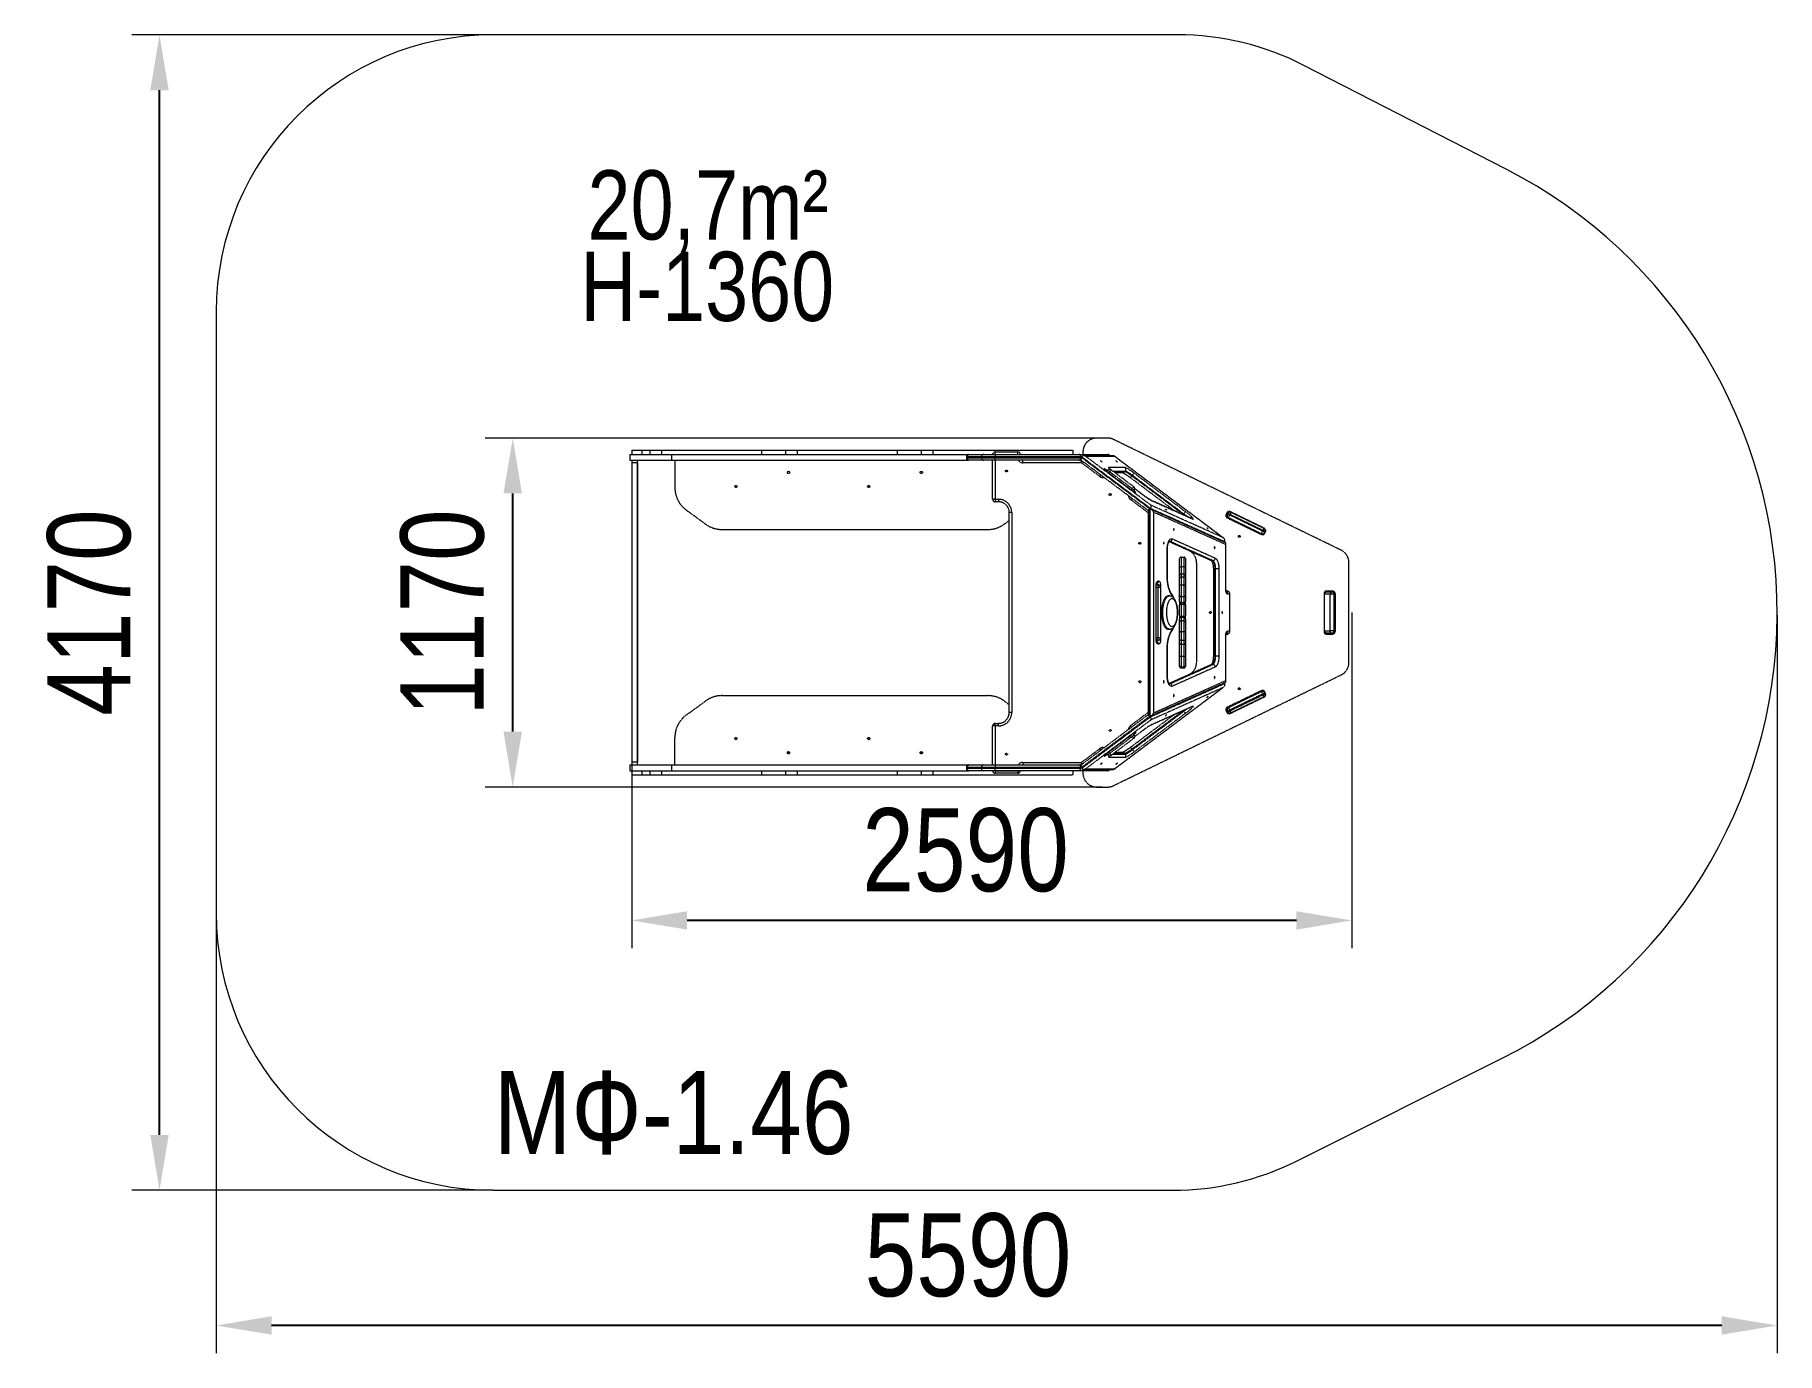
# Model space of a CAD drawing. Header units: millimetres. Extents: x -3085 to 3206, y -2400 to 2360.
import ezdxf

# ---------------------------------------------------------------- set-up
doc = ezdxf.new("R2010")
doc.units = ezdxf.units.MM
doc.linetypes.add('HIDDEN', pattern=[1.905, 1.27, -0.635])
for name, color, linetype in [('DIKOM_АРТИКУЛ', 7, 'Continuous'), ('DIKOM_ЗОНА', 90, 'Continuous'), ('DIKOM_ОБЪЕКТ', 7, 'Continuous'), ('DIKOM_РАЗМЕР_ЗОНА', 7, 'Continuous'), ('DIKOM_РАЗМЕР_ОБЪЕКТА', 7, 'Continuous')]:
    doc.layers.add(name, color=color, linetype=linetype)
doc.styles.add('style1', font='arialbd.ttf', dxfattribs={"width": 0.8})
doc.dimstyles.new('1-50', dxfattribs={"dimtxt": 300, "dimasz": 200, "dimexe": 100, "dimexo": 0, "dimgap": 100, "dimtad": 1, "dimtoh": 1, "dimtxsty": 'style1', "dimcen": 200, "dimclrd": 7, "dimclre": 7, "dimclrt": 7, "dimadec": 1, "dimazin": 2, "dimtfac": 1, "dimtmove": 0, "dimatfit": 2, "dimfxl": 0, "dimlwd": 25, "dimlwe": 18, "dimarcsym": 0})

msp = doc.modelspace()

# ---------------------------------------------------------------- texts
at = {"layer": 'DIKOM_АРТИКУЛ', "insert": (-1427.363, -1380.407), "char_height": 300, "width": 1420.47373, "attachment_point": 1, "style": 'style1'}
msp.add_mtext('{\\fArial|b0|i0|c204|p34;MФ-1.46}', dxfattribs=at)
at = {"layer": 'DIKOM_РАЗМЕР_ОБЪЕКТА', "char_height": 250, "width": 1021.86433, "attachment_point": 1, "style": 'style1'}
for s, insert in [('{\\fArial|b0|i0|c204|p34;20,7m²}', (-1089.286, 1871.309)), ('{\\fArial|b0|i0|c204|p34;H-1360}', (-1114.932, 1577.319))]:
    msp.add_mtext(s, dxfattribs=dict(at, insert=insert))

# ---------------------------------------------------------------- blocks, each defined once
blk = doc.blocks.new('*D0')
at = {"layer": 'Defpoints', "color": 0, "transparency": 16777216}
for p in [(-1359.2, 904.4), (787.9, 904.4), (768.6, -355.6)]:
    blk.add_point(p, dxfattribs=at)
at = {"layer": 'DIKOM_РАЗМЕР_ОБЪЕКТА', "color": 7, "lineweight": 18, "transparency": 16777216}
for p, q in [((787.9, 904.4), (-1459.2, 904.4)), ((768.6, -355.6), (-1459.2, -355.6))]:
    blk.add_line(p, q, dxfattribs=at)
at = {"layer": 'DIKOM_РАЗМЕР_ОБЪЕКТА', "color": 7, "lineweight": 25, "transparency": 16777216}
blk.add_line((-1359.2, -155.6), (-1359.2, 704.4), dxfattribs=at)
at = {"layer": 'DIKOM_РАЗМЕР_ОБЪЕКТА', "color": 7, "transparency": 16777216}
for points in [[(-1392.6, 704.4), (-1325.9, 704.4), (-1359.2, 904.4)], [(-1392.6, -155.6), (-1325.9, -155.6), (-1359.2, -355.6)]]:
    blk.add_solid(points, dxfattribs=at)
at = {"layer": 'DIKOM_РАЗМЕР_ОБЪЕКТА', "color": 7, "transparency": 16777216, "insert": (-1612.4, 274.4), "char_height": 300, "attachment_point": 5, "rotation": 90, "style": 'style1'}
blk.add_mtext('{\\fArial|b0|i0|c204|p34;1170}', dxfattribs=at)
blk = doc.blocks.new('*D1')
at = {"layer": 'Defpoints', "color": 0, "transparency": 16777216}
for p in [(-929.7, 274.4), (1669.8, 274.7), (-929.7, -837.2)]:
    blk.add_point(p, dxfattribs=at)
at = {"layer": 'DIKOM_РАЗМЕР_ОБЪЕКТА', "color": 7, "lineweight": 18, "transparency": 16777216}
for p, q in [((-929.7, 274.4), (-929.7, -937.2)), ((1669.8, 274.7), (1669.8, -937.2))]:
    blk.add_line(p, q, dxfattribs=at)
at = {"layer": 'DIKOM_РАЗМЕР_ОБЪЕКТА', "color": 7, "lineweight": 25, "transparency": 16777216}
blk.add_line((1469.8, -837.2), (-729.7, -837.2), dxfattribs=at)
at = {"layer": 'DIKOM_РАЗМЕР_ОБЪЕКТА', "color": 7, "transparency": 16777216}
for points in [[(-729.7, -803.9), (-729.7, -870.5), (-929.7, -837.2)], [(1469.8, -803.9), (1469.8, -870.5), (1669.8, -837.2)]]:
    blk.add_solid(points, dxfattribs=at)
at = {"layer": 'DIKOM_РАЗМЕР_ОБЪЕКТА', "color": 7, "transparency": 16777216, "insert": (275.6, -584), "char_height": 300, "attachment_point": 5, "style": 'style1'}
blk.add_mtext('{\\fArial|b0|i0|c204|p34;2590}', dxfattribs=at)
blk = doc.blocks.new('*D2')
at = {"layer": 'Defpoints', "color": 0, "transparency": 16777216}
for p in [(-2429.7, 1360.4), (3205.7, 264.8), (-2429.7, -2299.7)]:
    blk.add_point(p, dxfattribs=at)
at = {"layer": 'DIKOM_РАЗМЕР_ЗОНА', "color": 7, "lineweight": 18, "transparency": 16777216}
for p, q in [((-2429.7, 1360.4), (-2429.7, -2399.7)), ((3205.7, 264.8), (3205.7, -2399.7))]:
    blk.add_line(p, q, dxfattribs=at)
at = {"layer": 'DIKOM_РАЗМЕР_ЗОНА', "color": 7, "lineweight": 25, "transparency": 16777216}
blk.add_line((3005.7, -2299.7), (-2229.7, -2299.7), dxfattribs=at)
at = {"layer": 'DIKOM_РАЗМЕР_ЗОНА', "color": 7, "transparency": 16777216}
for points in [[(-2229.7, -2266.4), (-2229.7, -2333), (-2429.7, -2299.7)], [(3005.7, -2266.4), (3005.7, -2333), (3205.7, -2299.7)]]:
    blk.add_solid(points, dxfattribs=at)
at = {"layer": 'DIKOM_РАЗМЕР_ЗОНА', "color": 7, "transparency": 16777216, "insert": (284.3, -2046.5), "char_height": 300, "attachment_point": 5, "style": 'style1'}
blk.add_mtext('{\\fArial|b0|i0|c204|p34;5590}', dxfattribs=at)
blk = doc.blocks.new('*D3')
at = {"layer": 'Defpoints', "color": 0, "transparency": 16777216}
for p in [(-2634.5, 2360.4), (-1429.7, 2360.4), (-1429.7, -1811.6)]:
    blk.add_point(p, dxfattribs=at)
at = {"layer": 'DIKOM_РАЗМЕР_ЗОНА', "color": 7, "lineweight": 18, "transparency": 16777216}
for p, q in [((-1429.7, 2360.4), (-2734.5, 2360.4)), ((-1429.7, -1811.6), (-2734.5, -1811.6))]:
    blk.add_line(p, q, dxfattribs=at)
at = {"layer": 'DIKOM_РАЗМЕР_ЗОНА', "color": 7, "lineweight": 25, "transparency": 16777216}
blk.add_line((-2634.5, -1611.6), (-2634.5, 2160.4), dxfattribs=at)
at = {"layer": 'DIKOM_РАЗМЕР_ЗОНА', "color": 7, "transparency": 16777216}
for points in [[(-2667.8, 2160.4), (-2601.2, 2160.4), (-2634.5, 2360.4)], [(-2667.8, -1611.6), (-2601.2, -1611.6), (-2634.5, -1811.6)]]:
    blk.add_solid(points, dxfattribs=at)
at = {"layer": 'DIKOM_РАЗМЕР_ЗОНА', "color": 7, "transparency": 16777216, "insert": (-2887.7, 274.4), "char_height": 300, "attachment_point": 5, "rotation": 90, "style": 'style1'}
blk.add_mtext('{\\fArial|b0|i0|c204|p34;4170}', dxfattribs=at)

# ---------------------------------------------------------------- dimensions: what is measured, and where the dimension line sits
at = {"layer": 'DIKOM_РАЗМЕР_ЗОНА'}
for base, p1, p2, angle, text, picture, middle in [((-2634.512, 2360.45), (-1429.712, -1811.55), (-1429.712, 2360.45), 270, '{\\fArial|b0|i0|c204|p34;4170}', '*D3', (-2634.512, 274.45)), ((-2429.712, -2299.71), (3205.659, 264.753), (-2429.712, 1360.45), 180, '{\\fArial|b0|i0|c204|p34;5590}', '*D2', (284.331, -2299.71))]:
    dim = msp.add_linear_dim(base=base, p1=p1, p2=p2, angle=angle, text=text, dimstyle='1-50', dxfattribs=at)
    dim.commit()
    dim.dimension.update_dxf_attribs({"geometry": picture, "text_midpoint": middle, "dimtype": 160})
at = {"layer": 'DIKOM_РАЗМЕР_ОБЪЕКТА'}
for base, p1, p2, angle, text, picture, middle in [((-1359.223, 904.45), (768.641, -355.55), (787.884, 904.45), 270, '{\\fArial|b0|i0|c204|p34;1170}', '*D0', (-1359.223, 274.45)), ((-929.712, -837.197), (1669.758, 274.694), (-929.712, 274.45), 180, '{\\fArial|b0|i0|c204|p34;2590}', '*D1', (275.621, -837.197))]:
    dim = msp.add_linear_dim(base=base, p1=p1, p2=p2, angle=angle, text=text, dimstyle='1-50', dxfattribs=at)
    dim.commit()
    dim.dimension.update_dxf_attribs({"geometry": picture, "text_midpoint": middle, "dimtype": 160})

# ---------------------------------------------------------------- linework, layer by layer
at = {"layer": 'DIKOM_ЗОНА', "color": 3, "lineweight": 15}
msp.add_lwpolyline([(2227.376, 1875.563), (1497.244, 2250.175, 0.11907125), (1040.748, 2360.45), (-1429.712, 2360.45, 0.41421356), (-2429.712, 1360.45), (-2429.712, -811.55, 0.41421356), (-1429.712, -1811.55), (1023.448, -1811.55, 0.11645105), (1470.723, -1705.947), (2210.777, -1335.857, 0.61442134)], format="xyb", close=True, dxfattribs=at)
at = {"layer": 'DIKOM_ОБЪЕКТ', "color": 7, "linetype": 'HIDDEN', "lineweight": 15}
for p, q in [((787.884, 904.45), (749.399, 904.45)), ((1631.631, 499.656), (809.754, 899.413)), ((-936.217, 845.45), (-936.217, 824.45)), ((-936.217, 845.45), (-786.217, 845.45)), ((-936.217, 824.45), (-786.217, 824.45)), ((-929.712, 860.45), (-929.712, 845.45)), ((-929.712, 860.45), (-893.29, 860.45)), ((-929.712, 824.45), (-929.712, 814.517)), ((-908.712, -275.55), (-908.712, 824.45)), ((-893.29, 860.45), (-893.29, 845.45)), ((-893.29, 860.45), (-864.375, 860.45)), ((-864.375, 860.45), (-864.375, 845.45)), ((-864.375, 860.45), (-822.015, 860.45)), ((-822.015, 860.45), (-822.015, 845.45)), ((-822.015, 860.45), (-461.229, 860.45)), ((-786.217, 845.45), (-786.217, 824.45)), ((-786.217, 845.45), (278.69, 845.45)), ((-786.217, 824.45), (278.69, 824.45)), ((-773.821, 824.45), (-773.821, 725.398)), ((-461.229, 860.45), (-461.229, 845.45)), ((-461.229, 860.45), (-374.375, 860.45)), ((-374.375, 860.45), (-374.375, 845.45)), ((-374.375, 860.45), (-332.015, 860.45)), ((-332.015, 860.45), (-332.015, 845.45)), ((-332.015, 860.45), (28.771, 860.45)), ((28.771, 860.45), (28.771, 845.45)), ((28.771, 860.45), (115.625, 860.45)), ((115.625, 860.45), (115.625, 845.45)), ((115.625, 860.45), (157.985, 860.45)), ((157.985, 860.45), (157.985, 845.45)), ((157.985, 860.45), (662.601, 860.45)), ((278.69, 845.45), (278.69, 824.45)), ((278.69, 845.45), (283.69, 845.45)), ((278.69, 824.45), (283.69, 824.45)), ((283.69, 824.45), (283.69, 845.45)), ((283.69, 845.45), (288.966, 845.45)), ((332.542, 836.45), (283.69, 836.45)), ((283.69, 833.45), (332.542, 833.45)), ((283.69, 824.45), (284.718, 824.45)), ((284.718, 845.45), (284.718, 845.32)), ((284.718, 824.579), (284.718, 824.45)), ((284.718, 824.45), (286.239, 824.45)), ((286.385, 824.45), (286.239, 824.45)), ((341.51, 824.45), (286.385, 824.45)), ((288.966, 845.45), (341.51, 845.45)), ((382.364, 836.45), (332.542, 836.45)), ((332.542, 836.45), (332.542, 833.45)), ((332.542, 833.45), (382.364, 833.45)), ((341.51, 845.45), (382.364, 845.45)), ((382.364, 824.45), (341.51, 824.45)), ((373.259, 683.449), (373.259, 824.45)), ((382.259, 845.45), (382.259, 854.45)), ((382.259, 854.45), (464.259, 854.45)), ((382.259, 824.45), (382.259, 683.449)), ((382.364, 845.45), (684.288, 845.45)), ((382.364, 845.45), (382.364, 836.45)), ((691.839, 836.45), (382.364, 836.45)), ((382.364, 836.45), (382.364, 833.45)), ((382.364, 824.45), (382.364, 833.45)), ((382.364, 833.45), (691.839, 833.45)), ((684.288, 824.45), (382.364, 824.45)), ((464.259, 845.45), (464.259, 854.45)), ((482.259, 815.45), (482.259, 824.45)), ((662.601, 860.45), (662.601, 845.45)), ((684.288, 845.45), (788.673, 845.45)), ((689.577, 824.45), (684.288, 824.45)), ((689.577, 824.45), (693.839, 824.45)), ((691.839, 833.45), (691.839, 836.45)), ((694.531, 836.45), (691.839, 836.45)), ((691.839, 833.45), (692.44, 833.45)), ((694.963, 837.025), (693.173, 834.639)), ((941.444, 648.347), (693.173, 834.639)), ((694.128, 815.45), (694.128, 824.115)), ((694.963, 837.025), (943.234, 650.733)), ((695.747, 822.639), (932.506, 644.985)), ((699.399, 854.45), (699.399, 845.45)), ((809.036, 840.571), (702.721, 840.571)), ((944.587, 662.092), (709.181, 838.73)), ((709.181, 838.73), (813.586, 838.73)), ((1205.694, 544.711), (812.957, 839.264)), ((813.586, 838.73), (1204.474, 545.564)), ((-908.712, 814.517), (-929.712, 814.517)), ((-929.712, 814.517), (-929.712, -265.55)), ((-908.712, 814.517), (-908.712, -265.55)), ((694.128, 815.45), (482.259, 815.45)), ((760.399, 765.727), (694.128, 815.45)), ((776.134, 793.227), (775.881, 792.892)), ((785.158, 783.73), (788.603, 788.321)), ((789.136, 780.577), (789.166, 780.617)), ((789.136, 780.577), (874.721, 716.358)), ((874.751, 716.397), (789.166, 780.617)), ((795.802, 782.92), (792.307, 778.261)), ((850.972, 798.126), (792.471, 798.126)), ((877.391, 721.705), (795.802, 782.92)), ((801.204, 790.119), (882.792, 728.904)), ((807.343, 785.513), (852.65, 785.513)), ((850.86, 783.127), (810.523, 783.127)), ((815.249, 779.581), (843.81, 779.581)), ((850.86, 783.127), (852.65, 785.513)), ((871.368, 761.071), (1030.52, 641.707)), ((876.212, 767.503), (878.003, 769.89)), ((1061.488, 628.547), (876.212, 767.503)), ((878.003, 769.89), (1063.278, 630.933)), ((1069.205, 638.859), (883.93, 777.816)), ((-557.285, 731.45), (-552.821, 731.45)), ((-552.821, 731.45), (-550.452, 731.606)), ((-77.785, 731.45), (-73.321, 731.45)), ((-73.321, 731.45), (-70.952, 731.606)), ((873.893, 717.042), (877.391, 721.705)), ((874.721, 716.358), (874.751, 716.397)), ((884.59, 716.303), (881.217, 711.808)), ((918.771, 697.577), (886.389, 721.874)), ((886.39, 721.811), (918.74, 697.537)), ((890.261, 707.065), (890.515, 707.401)), ((918.74, 697.537), (918.771, 697.577)), ((-732.605, 644.5), (-662.49, 593.552)), ((382.259, 683.449), (373.259, 683.449)), ((382.259, 683.449), (394.259, 683.449)), ((382.259, 683.449), (382.259, 674.449)), ((394.259, 674.449), (382.259, 674.449)), ((394.259, 683.449), (394.259, 674.449)), ((433.259, -86.55), (433.259, 635.449)), ((442.259, 635.449), (433.259, 635.449)), ((442.259, 635.449), (442.259, -86.55)), ((934.517, 635.087), (870.784, 682.906)), ((933.192, 644.581), (934.914, 643.809)), ((934.517, 641.102), (934.517, -92.203)), ((939.905, 647.546), (939.905, -98.647)), ((939.905, 647.546), (942.652, 647.546)), ((943.234, 650.733), (941.444, 648.347)), ((943.302, 647.513), (941.444, 648.347)), ((942.652, -98.647), (942.652, 647.546)), ((943.234, 650.733), (1210.977, 530.683)), ((1204.474, 545.564), (944.587, 662.092)), ((1213.216, 526.949), (946.005, 646.761)), ((1092.347, 613.985), (946.764, 679.261)), ((948.453, 678.208), (1094.036, 612.931)), ((954.508, 636.781), (954.508, -87.882)), ((1215.021, 519.973), (954.508, 636.781)), ((1061.488, 628.547), (1063.278, 630.933)), ((1219.14, 634.681), (1216.078, 628.386)), ((1220.708, 629.19), (1219.883, 627.493)), ((1222.004, 631.854), (1220.708, 629.19)), ((1229.42, 626.526), (1230.716, 629.19)), ((1230.716, 629.19), (1349.418, 571.451)), ((1354.369, 578.914), (1231.17, 638.838)), ((1352.736, 578.272), (1234.034, 636.011)), ((-603.706, 574.45), (356.064, 574.45)), ((414.848, 593.552), (433.259, 606.93)), ((1061.081, 628.004), (1061.488, 628.547)), ((1063.831, 626.771), (1061.488, 628.547)), ((1220.235, 616.356), (1343.435, 556.433)), ((1224.089, 615.564), (1224.914, 617.261)), ((1224.914, 617.261), (1343.616, 559.522)), ((1348.122, 568.787), (1229.42, 626.526)), ((1349.418, 571.451), (1348.122, 568.787)), ((1355.464, 560.589), (1358.526, 566.884)), ((1355.597, 563.578), (1356.893, 566.242)), ((1356.893, 566.242), (1356.068, 564.545)), ((1010.504, 530.838), (1162.584, 462.649)), ((1010.898, 531.38), (1165.626, 462.004)), ((1011.146, 531.663), (1013.015, 531.663)), ((1168.374, 462.004), (1013.015, 531.663)), ((1021.898, 540.521), (1177.257, 470.861)), ((1210.977, 530.683), (1209.445, 528.64)), ((1215.021, 358.45), (1215.021, 519.973)), ((1215.778, 358.45), (1215.778, 522.993)), ((1343.616, 559.522), (1342.791, 557.825)), ((1356.068, 564.545), (1354.772, 561.881)), ((1354.772, 561.881), (1355.597, 563.578)), ((1003.473, 407.115), (1003.473, 502.138)), ((1004.229, 502.138), (1003.473, 502.138)), ((1004.229, 407.115), (1004.229, 502.138)), ((1048.399, 440.083), (1048.399, 469.449)), ((1053.399, 474.449), (1053.399, 439.209)), ((1053.399, 474.449), (1064.399, 474.449)), ((1064.399, 439.209), (1064.399, 474.449)), ((1069.399, 469.449), (1069.399, 440.083)), ((1086.037, 496.971), (1089.399, 494.45)), ((1109.399, 454.45), (1109.399, 94.45)), ((1165.626, 462.004), (1168.374, 462.004)), ((1659.761, 94.206), (1659.761, 454.693)), ((970.562, 388.45), (972.569, 388.45)), ((1004.229, 407.115), (1003.473, 407.115)), ((1048.399, 408.215), (1048.399, 440.083)), ((1048.399, 399.21), (1048.399, 408.215)), ((1048.399, 372.26), (1048.399, 399.21)), ((1064.399, 439.209), (1053.399, 439.209)), ((1053.399, 439.209), (1053.399, 413.215)), ((1064.399, 413.215), (1053.399, 413.215)), ((1053.399, 413.215), (1053.399, 402.409)), ((1053.399, 402.409), (1053.399, 374.768)), ((1064.399, 402.409), (1053.399, 402.409)), ((1064.399, 413.215), (1064.399, 439.209)), ((1064.399, 402.409), (1064.399, 413.215)), ((1064.399, 374.768), (1064.399, 402.409)), ((1069.399, 440.083), (1069.399, 408.215)), ((1069.399, 408.215), (1069.399, 399.21)), ((1069.399, 399.21), (1069.399, 372.26)), ((1170.146, 432.478), (1170.146, 116.421)), ((1175.534, 432.478), (1170.146, 432.478)), ((1175.534, 432.478), (1178.282, 432.478)), ((1175.534, 432.478), (1175.534, 116.421)), ((1190.137, 432.478), (1178.282, 432.478)), ((1178.282, 116.421), (1178.282, 432.478)), ((1190.137, 432.478), (1190.137, 116.421)), ((963.338, 178.45), (963.338, 370.45)), ((963.338, 370.45), (964.094, 370.45)), ((964.094, 178.45), (964.094, 370.45)), ((970.857, 365.45), (964.094, 365.45)), ((964.336, 374.45), (970.857, 374.45)), ((970.857, 374.45), (970.857, 365.45)), ((970.857, 183.45), (970.857, 365.45)), ((979.856, 365.45), (970.857, 365.45)), ((978.34, 370.45), (979.793, 370.45)), ((979.793, 370.45), (979.793, 366.517)), ((979.856, 365.45), (979.856, 183.45)), ((1011.665, 334.45), (1007.085, 334.45)), ((1048.399, 336.219), (1048.399, 372.26)), ((1048.399, 314.92), (1048.399, 336.219)), ((1048.399, 314.92), (1048.399, 302.56)), ((1053.399, 374.768), (1053.399, 331.519)), ((1053.399, 374.768), (1064.399, 374.768)), ((1064.399, 331.519), (1053.399, 331.519)), ((1053.399, 331.519), (1053.399, 310.219)), ((1064.399, 331.519), (1064.399, 374.768)), ((1064.399, 310.219), (1064.399, 331.519)), ((1069.399, 372.26), (1069.399, 336.219)), ((1069.399, 336.219), (1069.399, 314.92)), ((1069.399, 302.56), (1069.399, 314.92)), ((1215.021, 358.45), (1215.778, 358.45)), ((1220.399, 351.95), (1216.411, 351.95)), ((1217.106, 349.45), (1222.832, 349.45)), ((1229.399, 340.45), (1222.245, 340.45)), ((1229.399, 205.95), (1229.399, 342.95)), ((1569.762, 342.95), (1569.762, 205.95)), ((1592.293, 340.45), (1572.861, 340.45)), ((1600.761, 351.95), (1578.762, 351.95)), ((1580.012, 349.45), (1599.444, 349.45)), ((1592.293, 208.45), (1592.293, 340.45)), ((1604.909, 340.45), (1592.293, 340.45)), ((1599.444, 349.45), (1601.827, 349.45)), ((1604.909, 340.45), (1604.909, 208.45)), ((1607.293, 340.45), (1604.909, 340.45)), ((1607.293, 208.45), (1607.293, 340.45)), ((1610.827, 340.45), (1607.293, 340.45)), ((1610.827, 208.45), (1610.827, 340.45)), ((1048.399, 262.33), (1048.399, 302.56)), ((1048.399, 262.33), (1048.399, 251.208)), ((1053.399, 310.219), (1064.399, 310.219)), ((1053.399, 304.04), (1053.399, 310.219)), ((1053.399, 304.04), (1053.399, 261.692)), ((1064.399, 304.04), (1053.399, 304.04)), ((1053.399, 261.692), (1064.399, 261.692)), ((1053.399, 256.131), (1053.399, 261.692)), ((1053.399, 256.131), (1053.399, 245.223)), ((1064.399, 256.131), (1053.399, 256.131)), ((1064.399, 304.04), (1064.399, 310.219)), ((1064.399, 261.692), (1064.399, 304.04)), ((1064.399, 256.131), (1064.399, 261.692)), ((1064.399, 245.223), (1064.399, 256.131)), ((1069.399, 302.56), (1069.399, 262.33)), ((1069.399, 251.208), (1069.399, 262.33)), ((1007.085, 214.45), (1011.665, 214.45)), ((1048.399, 240.3), (1048.399, 251.208)), ((1048.399, 207.042), (1048.399, 240.3)), ((1048.399, 177.26), (1048.399, 207.042)), ((1053.399, 245.223), (1053.399, 205.314)), ((1053.399, 245.223), (1064.399, 245.223)), ((1064.399, 205.314), (1053.399, 205.314)), ((1053.399, 205.314), (1053.399, 174.768)), ((1064.399, 205.314), (1064.399, 245.223)), ((1064.399, 174.768), (1064.399, 205.314)), ((1069.399, 251.208), (1069.399, 240.3)), ((1069.399, 240.3), (1069.399, 207.042)), ((1069.399, 207.042), (1069.399, 177.26)), ((1215.021, 28.926), (1215.021, 190.45)), ((1215.778, 190.45), (1215.021, 190.45)), ((1215.778, 25.906), (1215.778, 190.45)), ((1216.414, 196.95), (1220.399, 196.95)), ((1222.832, 199.45), (1217.105, 199.45)), ((1222.245, 208.45), (1229.399, 208.45)), ((1572.861, 208.45), (1592.293, 208.45)), ((1578.762, 196.95), (1600.761, 196.95)), ((1599.444, 199.45), (1580.012, 199.45)), ((1604.909, 208.45), (1592.293, 208.45)), ((1601.827, 199.45), (1599.444, 199.45)), ((1604.909, 208.45), (1607.293, 208.45)), ((1610.827, 208.45), (1607.293, 208.45)), ((963.338, 178.45), (964.094, 178.45)), ((964.094, 183.45), (970.857, 183.45)), ((970.857, 174.45), (964.335, 174.45)), ((972.569, 160.45), (970.562, 160.45)), ((979.856, 183.45), (970.857, 183.45)), ((970.857, 174.45), (970.857, 183.45)), ((978.34, 178.45), (979.793, 178.45)), ((979.793, 182.382), (979.793, 178.45)), ((1003.473, 46.761), (1003.473, 141.785)), ((1004.229, 141.785), (1003.473, 141.785)), ((1004.229, 46.761), (1004.229, 141.785)), ((1048.399, 164.72), (1048.399, 177.26)), ((1048.399, 115.445), (1048.399, 164.72)), ((1053.399, 174.768), (1064.399, 174.768)), ((1053.399, 174.768), (1053.399, 159.72)), ((1053.399, 159.72), (1064.399, 159.72)), ((1053.399, 159.72), (1053.399, 117.15)), ((1064.399, 159.72), (1064.399, 174.768)), ((1064.399, 117.15), (1064.399, 159.72)), ((1069.399, 177.26), (1069.399, 164.72)), ((1069.399, 164.72), (1069.399, 115.445)), ((1162.584, 86.25), (1010.5, 18.059)), ((1165.626, 86.896), (1010.901, 17.52)), ((1013.015, 17.236), (1168.374, 86.896)), ((1177.257, 78.038), (1021.898, 8.378)), ((1048.399, 82.282), (1048.399, 115.445)), ((1048.399, 79.45), (1048.399, 82.282)), ((1053.399, 117.15), (1064.399, 117.15)), ((1053.399, 117.15), (1053.399, 77.354)), ((1064.399, 77.354), (1053.399, 77.354)), ((1053.399, 77.354), (1053.399, 74.45)), ((1053.399, 74.45), (1064.399, 74.45)), ((1064.399, 77.354), (1064.399, 117.15)), ((1064.399, 74.45), (1064.399, 77.354)), ((1069.399, 115.445), (1069.399, 82.282)), ((1069.399, 82.282), (1069.399, 79.45)), ((1165.626, 86.896), (1168.374, 86.896)), ((1175.534, 116.421), (1170.146, 116.421)), ((1175.534, 116.421), (1178.282, 116.421)), ((1190.137, 116.421), (1178.282, 116.421)), ((809.754, -350.514), (1631.631, 49.243)), ((812.957, -290.365), (1205.694, 4.188)), ((813.586, -289.831), (1204.474, 3.335)), ((943.234, -101.834), (1210.977, 18.217)), ((1204.474, 3.335), (944.587, -113.193)), ((946.005, -97.862), (1213.216, 21.95)), ((954.508, -87.882), (1215.021, 28.926)), ((1004.229, 46.761), (1003.473, 46.761)), ((1011.144, 17.236), (1013.015, 17.236)), ((1089.399, 54.45), (1086.037, 51.928)), ((1210.977, 18.217), (1209.445, 20.259)), ((-732.605, -95.601), (-662.49, -44.653)), ((-603.706, -25.55), (356.064, -25.55)), ((414.848, -44.653), (433.259, -58.031)), ((1343.435, -7.533), (1220.235, -67.457)), ((1224.914, -68.361), (1343.616, -10.622)), ((1348.122, -19.888), (1229.42, -77.627)), ((1230.716, -80.291), (1349.418, -22.552)), ((1231.17, -89.939), (1354.369, -30.015)), ((1234.034, -87.112), (1352.736, -29.373)), ((1343.616, -10.622), (1342.791, -8.926)), ((1349.418, -22.552), (1348.122, -19.888)), ((1354.772, -12.981), (1355.597, -14.678)), ((1356.068, -15.646), (1354.772, -12.981)), ((1358.526, -17.985), (1355.464, -11.69)), ((1355.597, -14.678), (1356.893, -17.343)), ((1356.893, -17.343), (1356.068, -15.646)), ((382.259, -134.551), (382.259, -125.551)), ((382.259, -125.551), (394.259, -125.551)), ((394.259, -134.551), (394.259, -125.551)), ((442.259, -86.55), (433.259, -86.55)), ((941.444, -99.447), (693.173, -285.74)), ((694.963, -288.126), (943.234, -101.834)), ((932.506, -96.086), (695.747, -273.74)), ((944.587, -113.193), (709.181, -289.831)), ((870.784, -134.007), (934.517, -86.188)), ((1030.52, -92.807), (871.368, -212.172)), ((1061.488, -79.648), (876.212, -218.604)), ((878.003, -220.991), (1063.278, -82.034)), ((1069.205, -89.96), (883.93, -228.917)), ((934.914, -94.91), (933.192, -95.682)), ((939.905, -98.647), (942.652, -98.647)), ((943.302, -98.614), (941.444, -99.447)), ((943.234, -101.834), (941.444, -99.447)), ((946.764, -130.362), (1092.347, -65.085)), ((948.453, -129.309), (1094.036, -64.032)), ((1061.081, -79.105), (1061.488, -79.648)), ((1063.831, -77.872), (1061.488, -79.648)), ((1061.488, -79.648), (1063.278, -82.034)), ((1216.078, -79.487), (1219.14, -85.782)), ((1220.708, -80.291), (1219.883, -78.594)), ((1222.004, -82.955), (1220.708, -80.291)), ((1224.089, -66.664), (1224.914, -68.361)), ((1229.42, -77.627), (1230.716, -80.291)), ((-773.821, -275.55), (-773.821, -176.499)), ((-557.285, -182.55), (-552.821, -182.55)), ((-550.452, -182.707), (-552.821, -182.55)), ((-77.785, -182.55), (-73.321, -182.55)), ((-70.952, -182.707), (-73.321, -182.55)), ((373.259, -275.55), (373.259, -134.551)), ((382.259, -134.551), (373.259, -134.551)), ((394.259, -134.551), (382.259, -134.551)), ((382.259, -134.551), (382.259, -275.55)), ((789.136, -231.678), (874.721, -167.459)), ((789.166, -231.718), (874.751, -167.498)), ((795.802, -234.021), (877.391, -172.806)), ((882.792, -180.005), (801.204, -241.22)), ((877.391, -172.806), (873.892, -168.143)), ((874.721, -167.459), (874.751, -167.498)), ((881.217, -162.908), (884.59, -167.404)), ((886.389, -172.975), (918.771, -148.677)), ((886.39, -172.912), (918.74, -148.638)), ((890.261, -158.166), (890.515, -158.502)), ((918.74, -148.638), (918.771, -148.677)), ((694.128, -266.551), (760.399, -216.828)), ((776.134, -244.328), (775.881, -243.992)), ((788.603, -239.422), (785.158, -234.831)), ((789.136, -231.678), (789.166, -231.718)), ((792.306, -229.362), (795.802, -234.021)), ((850.972, -249.227), (792.471, -249.227)), ((807.343, -236.614), (852.65, -236.614)), ((850.86, -234.227), (810.524, -234.227)), ((843.81, -230.682), (815.249, -230.682)), ((850.86, -234.227), (852.65, -236.614)), ((876.212, -218.604), (878.003, -220.991)), ((-936.217, -275.55), (-936.217, -296.55)), ((-936.217, -275.55), (-786.217, -275.55)), ((-936.217, -296.55), (-786.217, -296.55)), ((-908.712, -265.55), (-929.712, -265.55)), ((-929.712, -265.55), (-929.712, -275.55)), ((-929.712, -296.55), (-929.712, -311.55)), ((-929.712, -311.55), (-893.29, -311.55)), ((-893.29, -296.55), (-893.29, -311.55)), ((-893.29, -311.55), (-864.375, -311.55)), ((-864.375, -296.55), (-864.375, -311.55)), ((-864.375, -311.55), (-822.015, -311.55)), ((-822.015, -296.55), (-822.015, -311.55)), ((-822.015, -311.55), (-461.229, -311.55)), ((-786.217, -275.55), (-786.217, -296.55)), ((-786.217, -275.55), (278.69, -275.55)), ((-786.217, -296.55), (278.69, -296.55)), ((-461.229, -296.55), (-461.229, -311.55)), ((-461.229, -311.55), (-374.375, -311.55)), ((-374.375, -296.55), (-374.375, -311.55)), ((-374.375, -311.55), (-332.015, -311.55)), ((-332.015, -296.55), (-332.015, -311.55)), ((-332.015, -311.55), (28.771, -311.55)), ((28.771, -296.55), (28.771, -311.55)), ((28.771, -311.55), (115.625, -311.55)), ((115.625, -296.55), (115.625, -311.55)), ((115.625, -311.55), (157.985, -311.55)), ((157.985, -296.55), (157.985, -311.55)), ((157.985, -311.55), (662.601, -311.55)), ((278.69, -275.55), (278.69, -296.55)), ((278.69, -275.55), (283.69, -275.55)), ((278.69, -296.55), (283.69, -296.55)), ((283.69, -296.55), (283.69, -275.55)), ((283.69, -275.55), (284.718, -275.55)), ((332.542, -284.55), (283.69, -284.55)), ((283.69, -287.55), (332.542, -287.55)), ((283.69, -296.55), (288.966, -296.55)), ((284.718, -275.55), (286.239, -275.55)), ((284.718, -275.55), (284.718, -275.68)), ((284.718, -296.421), (284.718, -296.55)), ((286.385, -275.55), (286.239, -275.55)), ((286.385, -275.55), (341.51, -275.55)), ((341.51, -296.55), (288.966, -296.55)), ((382.364, -284.55), (332.542, -284.55)), ((332.542, -284.55), (332.542, -287.55)), ((332.542, -287.55), (382.364, -287.55)), ((341.51, -275.55), (382.364, -275.55)), ((382.364, -296.55), (341.51, -296.55)), ((373.259, -296.551), (373.259, -296.55)), ((382.259, -296.551), (373.259, -296.551)), ((382.259, -296.55), (382.259, -296.551)), ((382.259, -296.551), (464.259, -296.551)), ((382.259, -296.551), (382.259, -305.551)), ((464.259, -305.551), (382.259, -305.551)), ((382.364, -275.55), (382.364, -284.55)), ((382.364, -275.55), (684.288, -275.55)), ((691.839, -284.55), (382.364, -284.55)), ((382.364, -284.55), (382.364, -287.55)), ((382.364, -287.55), (691.839, -287.55)), ((382.364, -296.55), (382.364, -287.55)), ((684.288, -296.55), (382.364, -296.55)), ((464.259, -296.551), (464.259, -296.55)), ((464.259, -296.551), (473.259, -296.551)), ((464.259, -296.551), (464.259, -305.551)), ((473.259, -296.55), (473.259, -296.551)), ((482.259, -266.551), (694.128, -266.551)), ((482.259, -266.551), (482.259, -275.551)), ((662.601, -296.55), (662.601, -311.55)), ((684.288, -275.55), (689.568, -275.55)), ((788.673, -296.55), (684.288, -296.55)), ((693.839, -275.551), (689.631, -275.551)), ((691.839, -287.55), (691.839, -284.55)), ((692.44, -284.55), (691.839, -284.55)), ((691.839, -287.55), (694.531, -287.55)), ((694.963, -288.126), (693.173, -285.74)), ((694.128, -266.551), (694.128, -275.216)), ((699.399, -296.55), (699.399, -305.55)), ((702.721, -291.672), (809.036, -291.672)), ((709.181, -289.831), (813.586, -289.831)), ((749.399, -355.55), (787.884, -355.55))]:
    msp.add_line(p, q, dxfattribs=at)
at = {"layer": 'DIKOM_ОБЪЕКТ', "color": 7, "linetype": 'HIDDEN', "lineweight": 15, "flags": 128}
for points in [[(286.239, 845.45), (284.483, 845.277), (283.69, 845.081)], [(286.385, 845.45), (284.635, 845.277), (283.69, 845.034)], [(286.385, 824.45), (284.635, 824.623), (283.69, 824.866)], [(283.69, 824.818), (284.483, 824.623), (286.239, 824.45)], [(694.128, 815.45), (695.182, 816.854), (696.195, 818.205), (697.129, 819.449), (697.948, 820.54), (698.163, 820.827)], [(768.415, 818.449), (768.191, 818.467), (767.689, 818.71), (766.961, 819.154), (766.088, 819.748), (765.164, 820.429), (764.288, 821.123), (763.556, 821.755), (763.048, 822.256), (762.817, 822.572), (762.89, 822.669), (763.258, 822.537), (763.882, 822.188), (764.693, 821.663), (765.604, 821.016), (766.517, 820.319), (767.331, 819.647), (767.96, 819.072), (768.335, 818.658), (768.415, 818.449)], [(823.878, 818.449), (823.654, 818.467), (823.152, 818.71), (822.424, 819.154), (821.551, 819.748), (820.627, 820.429), (819.751, 821.123), (819.019, 821.755), (818.511, 822.256), (818.28, 822.572), (818.353, 822.669), (818.721, 822.537), (819.345, 822.188), (820.156, 821.663), (821.067, 821.016), (821.98, 820.319), (822.794, 819.647), (823.423, 819.072), (823.798, 818.658), (823.878, 818.449)], [(760.399, 765.727), (761.453, 767.131), (762.466, 768.482), (763.4, 769.726), (764.219, 770.817), (764.432, 771.101)], [(775.881, 792.892), (775.865, 792.567), (776.142, 792.028), (776.707, 791.288), (777.549, 790.36), (778.649, 789.263), (779.987, 788.021), (781.533, 786.658), (783.258, 785.202), (785.126, 783.682), (787.099, 782.13), (789.136, 780.577)], [(787.558, 786.928), (785.59, 788.286), (783.709, 789.536), (781.967, 790.641), (780.399, 791.578), (779.038, 792.329), (777.91, 792.879), (777.04, 793.216), (776.444, 793.332), (776.134, 793.227)], [(795.802, 782.92), (794.398, 783.974), (793.048, 784.987), (791.803, 785.921), (790.712, 786.739), (789.817, 787.411), (789.151, 787.91), (788.742, 788.218), (788.603, 788.321)], [(792.471, 798.126), (791.966, 798.02), (791.741, 797.701), (791.799, 797.173), (792.138, 796.441), (792.755, 795.51), (793.645, 794.39), (794.8, 793.091), (795.919, 791.919)], [(801.204, 790.119), (801.1, 789.981), (800.793, 789.571), (800.294, 788.906), (799.622, 788.01), (798.803, 786.92), (797.869, 785.675), (796.856, 784.324), (795.802, 782.92)], [(876.212, 767.503), (873.567, 769.463), (870.932, 771.369), (868.337, 773.197), (865.816, 774.925), (863.398, 776.533), (861.112, 778), (858.986, 779.31), (857.046, 780.447), (855.316, 781.396), (853.815, 782.146), (852.563, 782.689), (851.574, 783.017), (850.86, 783.127)], [(883.93, 777.816), (880.95, 780.028), (877.975, 782.189), (875.032, 784.281), (872.148, 786.284), (869.35, 788.179), (866.661, 789.951), (864.108, 791.582), (861.713, 793.058), (859.498, 794.366), (857.482, 795.493), (855.685, 796.429), (854.122, 797.167), (852.808, 797.698), (851.755, 798.019), (850.972, 798.126)], [(852.65, 785.513), (853.364, 785.403), (854.353, 785.075), (855.606, 784.532), (857.106, 783.782), (858.837, 782.833), (860.777, 781.697), (862.903, 780.387), (865.188, 778.919), (867.606, 777.311), (870.128, 775.583), (872.722, 773.755), (875.358, 771.85), (878.003, 769.89)], [(871.368, 761.071), (871.391, 761.099), (871.593, 761.363), (871.993, 761.892), (872.577, 762.666), (873.322, 763.655), (874.199, 764.822), (875.175, 766.121), (876.212, 767.503)], [(878.003, 769.89), (879.061, 771.301), (880.101, 772.688), (881.081, 773.996), (881.964, 775.177), (882.716, 776.183), (883.308, 776.977), (883.718, 777.529), (883.93, 777.816)], [(874.721, 716.358), (876.782, 714.836), (878.824, 713.375), (880.805, 712.006), (882.686, 710.757), (884.429, 709.652), (885.996, 708.715), (887.358, 707.963), (888.485, 707.414), (889.356, 707.077), (889.952, 706.96), (890.261, 707.065)], [(882.792, 728.904), (882.689, 728.765), (882.381, 728.356), (881.882, 727.69), (881.21, 726.795), (880.392, 725.704), (879.458, 724.46), (878.445, 723.109), (877.391, 721.705)], [(884.59, 716.303), (884.452, 716.407), (884.042, 716.714), (883.377, 717.214), (882.481, 717.885), (881.39, 718.704), (880.146, 719.638), (878.795, 720.651), (877.391, 721.705)], [(890.515, 707.401), (890.531, 707.726), (890.253, 708.265), (889.688, 709.005), (888.847, 709.933), (887.746, 711.03), (886.409, 712.272), (884.862, 713.635), (883.472, 714.813)], [(918.74, 697.537), (921.967, 695.143), (925.186, 692.809), (928.363, 690.561), (931.463, 688.421), (934.455, 686.414), (937.305, 684.559), (939.985, 682.878), (942.464, 681.387), (944.718, 680.103), (946.721, 679.04), (948.453, 678.208)], [(874.813, 688.276), (874.603, 687.996), (873.785, 686.905), (872.851, 685.661), (871.837, 684.31), (870.784, 682.906)], [(948.453, 678.208), (947.124, 679.088), (946.773, 679.257)], [(1002.47, 643.552), (1002.247, 643.57), (1001.744, 643.814), (1001.017, 644.257), (1000.143, 644.851), (999.219, 645.532), (998.343, 646.226), (997.612, 646.858), (997.103, 647.359), (996.873, 647.675), (996.945, 647.772), (997.314, 647.64), (997.937, 647.292), (998.748, 646.766), (999.66, 646.119), (1000.572, 645.422), (1001.387, 644.75), (1002.015, 644.175), (1002.39, 643.761), (1002.47, 643.552)], [(1063.278, 630.933), (1064.337, 632.344), (1065.376, 633.731), (1066.356, 635.04), (1067.239, 636.22), (1067.992, 637.227), (1068.584, 638.021), (1068.994, 638.572), (1069.205, 638.859)], [(1094.036, 612.931), (1095.383, 612.375), (1096.468, 612.03), (1097.282, 611.901), (1097.818, 611.987), (1098.07, 612.288), (1098.036, 612.802), (1097.717, 613.524), (1097.115, 614.447), (1096.236, 615.563), (1095.087, 616.861), (1093.681, 618.33), (1092.028, 619.956), (1090.145, 621.725), (1088.048, 623.62), (1085.758, 625.623), (1083.293, 627.718), (1080.679, 629.884), (1077.937, 632.101), (1075.093, 634.35), (1072.174, 636.61), (1069.205, 638.859)], [(1217.245, 630.785), (1218.372, 630.41), (1219.472, 630.114), (1220.327, 629.97), (1220.903, 629.985), (1221.179, 630.157)], [(1229.42, 626.526), (1227.829, 627.269), (1226.276, 627.936), (1224.82, 628.499), (1223.516, 628.937), (1222.416, 629.234), (1221.561, 629.377), (1220.984, 629.363), (1220.708, 629.19)], [(1222.004, 631.854), (1222.281, 632.027), (1222.857, 632.042), (1223.712, 631.898), (1224.812, 631.601), (1226.115, 631.163), (1227.572, 630.6), (1229.125, 629.934), (1230.716, 629.19)], [(1234.034, 636.011), (1234.031, 636.005), (1233.926, 635.789), (1233.674, 635.27), (1233.284, 634.469), (1232.772, 633.416), (1232.157, 632.152), (1231.463, 630.725), (1230.716, 629.19)], [(1025.72, 573.74), (1025.796, 572.603), (1026.016, 571.59), (1026.356, 570.81), (1026.78, 570.347), (1027.241, 570.252), (1027.689, 570.535), (1028.076, 571.165), (1028.36, 572.074), (1028.51, 573.164), (1028.51, 574.316), (1028.36, 575.406), (1028.076, 576.315), (1027.689, 576.945), (1027.241, 577.228), (1026.78, 577.133), (1026.356, 576.67), (1026.016, 575.89), (1025.796, 574.876), (1025.72, 573.74)], [(1094.036, 612.931), (1092.707, 613.811), (1092.347, 613.985)], [(1151.711, 576.635), (1151.488, 576.653), (1150.985, 576.897), (1150.258, 577.34), (1149.384, 577.934), (1148.46, 578.615), (1147.584, 579.31), (1146.853, 579.941), (1146.344, 580.443), (1146.114, 580.759), (1146.186, 580.856), (1146.554, 580.723), (1147.178, 580.375), (1147.989, 579.849), (1148.901, 579.203), (1149.813, 578.506), (1150.628, 577.833), (1151.257, 577.259), (1151.631, 576.845), (1151.711, 576.635)], [(1219.883, 627.493), (1219.607, 627.32), (1219.031, 627.306), (1218.176, 627.449), (1217.076, 627.746), (1215.954, 628.119)], [(1224.914, 617.261), (1225.109, 617.662), (1225.446, 618.356), (1225.913, 619.315), (1226.49, 620.501), (1227.156, 621.871), (1227.885, 623.37), (1228.65, 624.942), (1229.42, 626.526)], [(1343.616, 559.522), (1343.812, 559.923), (1344.149, 560.617), (1344.615, 561.576), (1345.192, 562.763), (1345.858, 564.132), (1346.588, 565.631), (1347.352, 567.203), (1348.122, 568.787)], [(1355.597, 563.578), (1355.562, 563.901), (1355.218, 564.364), (1354.577, 564.948), (1353.664, 565.63), (1352.515, 566.385), (1351.173, 567.184), (1349.689, 567.994), (1348.122, 568.787)], [(1352.736, 578.272), (1352.734, 578.266), (1352.628, 578.05), (1352.376, 577.531), (1351.986, 576.73), (1351.474, 575.677), (1350.859, 574.413), (1350.165, 572.986), (1349.418, 571.451)], [(1349.418, 571.451), (1350.986, 570.659), (1352.468, 569.848), (1353.811, 569.05), (1354.96, 568.295), (1355.873, 567.612), (1356.514, 567.028), (1356.858, 566.566), (1356.893, 566.242)], [(989.626, 524.45), (989.702, 523.313), (989.922, 522.3), (990.263, 521.519), (990.686, 521.057), (991.147, 520.962), (991.595, 521.244), (991.982, 521.875), (992.266, 522.784), (992.416, 523.873), (992.416, 525.026), (992.266, 526.115), (991.982, 527.025), (991.595, 527.655), (991.147, 527.938), (990.686, 527.842), (990.263, 527.38), (989.922, 526.599), (989.702, 525.586), (989.626, 524.45)], [(1003.473, 502.138), (1003.547, 505.921), (1003.767, 509.669), (1004.133, 513.345), (1004.64, 516.916), (1005.284, 520.347), (1006.058, 523.607), (1006.955, 526.664), (1007.968, 529.49), (1009.085, 532.058), (1010.297, 534.343), (1011.593, 536.325), (1012.959, 537.984), (1014.384, 539.306), (1015.854, 540.276), (1017.354, 540.887), (1018.871, 541.133), (1020.39, 541.01), (1021.898, 540.521)], [(1013.015, 531.663), (1011.709, 532.067), (1011.401, 532.11)], [(1173.422, 508.813), (1173.498, 507.676), (1173.718, 506.663), (1174.059, 505.883), (1174.482, 505.42), (1174.943, 505.325), (1175.391, 505.608), (1175.778, 506.238), (1176.062, 507.147), (1176.213, 508.237), (1176.213, 509.389), (1176.062, 510.479), (1175.778, 511.388), (1175.391, 512.018), (1174.943, 512.301), (1174.482, 512.206), (1174.059, 511.743), (1173.718, 510.963), (1173.498, 509.949), (1173.422, 508.813)], [(1165.626, 462.004), (1164.03, 462.174), (1162.584, 462.649)], [(1165.626, 462.004), (1166.984, 461.19), (1168.295, 459.989), (1169.541, 458.419), (1170.706, 456.5), (1171.774, 454.257), (1172.731, 451.721), (1173.563, 448.926), (1174.26, 445.91), (1174.812, 442.714), (1175.211, 439.379), (1175.453, 435.952), (1175.534, 432.478)], [(1178.282, 432.478), (1178.201, 435.952), (1177.959, 439.379), (1177.559, 442.714), (1177.007, 445.91), (1176.311, 448.926), (1175.478, 451.721), (1174.522, 454.257), (1173.454, 456.5), (1172.289, 458.419), (1171.043, 459.989), (1169.732, 461.19), (1168.374, 462.004)], [(1177.257, 470.861), (1178.773, 469.986), (1180.247, 468.739), (1181.664, 467.134), (1183.01, 465.186), (1184.272, 462.914), (1185.436, 460.342), (1186.493, 457.494), (1187.431, 454.399), (1188.241, 451.087), (1188.914, 447.591), (1189.446, 443.945), (1189.829, 440.186), (1190.06, 436.351), (1190.137, 432.478)], [(963.338, 370.45), (963.411, 373.011), (963.63, 375.521), (963.99, 377.927), (964.484, 380.181), (965.102, 382.237), (965.831, 384.053), (966.656, 385.592), (967.561, 386.823), (968.527, 387.72), (969.534, 388.266), (970.562, 388.45)], [(972.569, 388.45), (973.597, 388.266), (974.604, 387.72), (975.57, 386.823), (976.474, 385.592), (977.3, 384.053), (978.028, 382.237), (978.646, 380.181), (979.14, 377.927), (979.5, 375.521), (979.72, 373.011), (979.793, 370.45)], [(1020.383, 337.244), (1018.516, 339.904), (1016.726, 342.872), (1015.021, 346.136), (1013.409, 349.681), (1011.896, 353.489), (1010.491, 357.544), (1009.2, 361.828), (1008.027, 366.319), (1006.98, 370.998), (1006.063, 375.843), (1005.279, 380.832), (1004.633, 385.942), (1004.127, 391.15), (1003.764, 396.43), (1003.546, 401.76), (1003.473, 407.115)], [(1048.399, 440.083), (1048.495, 439.912), (1048.779, 439.749), (1049.242, 439.598), (1049.863, 439.465), (1050.621, 439.357), (1051.485, 439.276), (1052.423, 439.226), (1053.399, 439.209)], [(1048.399, 399.21), (1048.495, 399.834), (1048.779, 400.434), (1049.242, 400.987), (1049.863, 401.472), (1050.621, 401.87), (1051.485, 402.166), (1052.423, 402.348), (1053.399, 402.409)], [(1069.399, 440.083), (1069.303, 439.912), (1069.018, 439.749), (1068.556, 439.598), (1067.934, 439.465), (1067.177, 439.357), (1066.312, 439.276), (1065.374, 439.226), (1064.399, 439.209)], [(1064.399, 402.409), (1065.374, 402.348), (1066.312, 402.166), (1067.177, 401.87), (1067.934, 401.472), (1068.556, 400.987), (1069.018, 400.434), (1069.303, 399.834), (1069.399, 399.21)], [(964.534, 375.62), (964.581, 375.45), (964.813, 374.45)], [(1007.085, 334.45), (1005.242, 334.274), (1003.409, 333.746), (1001.598, 332.871), (999.819, 331.653), (998.083, 330.1), (996.4, 328.22), (994.779, 326.024), (993.231, 323.525), (991.763, 320.739), (990.386, 317.681), (989.107, 314.369), (987.933, 310.823), (986.872, 307.064), (985.929, 303.113), (985.111, 298.994), (984.421, 294.731), (983.865, 290.348), (983.444, 285.873), (983.163, 281.331), (983.022, 276.748), (983.022, 272.151), (983.163, 267.569), (983.444, 263.026), (983.865, 258.551), (984.421, 254.169), (985.111, 249.905), (985.929, 245.786), (986.872, 241.836), (987.933, 238.076), (989.107, 234.53), (990.386, 231.218), (991.763, 228.16), (993.231, 225.374), (994.779, 222.875), (996.4, 220.68), (998.083, 218.799), (999.819, 217.246), (1001.598, 216.028), (1003.409, 215.153), (1005.242, 214.626), (1007.085, 214.45), (1007.085, 214.45)], [(1011.659, 214.45), (1009.821, 214.626), (1007.989, 215.153), (1006.178, 216.028), (1004.399, 217.246), (1002.663, 218.799), (1000.979, 220.68), (999.359, 222.875), (997.81, 225.374), (996.343, 228.16), (994.966, 231.218), (993.687, 234.53), (992.513, 238.076), (991.452, 241.836), (990.509, 245.786), (989.69, 249.905), (989.001, 254.169), (988.444, 258.551), (988.024, 263.026), (987.742, 267.569), (987.601, 272.151), (987.601, 276.748), (987.742, 281.331), (988.024, 285.873), (988.444, 290.348), (989.001, 294.731), (989.69, 298.994), (990.509, 303.113), (991.452, 307.064), (992.513, 310.823), (993.687, 314.369), (994.966, 317.681), (996.343, 320.739), (997.81, 323.525), (999.359, 326.024), (1000.979, 328.22), (1002.663, 330.1), (1004.399, 331.653), (1006.178, 332.871), (1007.989, 333.746), (1009.821, 334.274), (1011.665, 334.45)], [(1020.824, 324.45), (1019.145, 324.274), (1017.477, 323.749), (1015.833, 322.879), (1014.224, 321.668), (1012.662, 320.127), (1011.156, 318.265), (1009.719, 316.096), (1008.359, 313.634), (1007.087, 310.898), (1005.911, 307.906), (1004.839, 304.68), (1003.88, 301.241), (1003.04, 297.614), (1002.324, 293.825), (1001.738, 289.9), (1001.286, 285.867), (1000.971, 281.754), (1000.796, 277.589), (1000.761, 273.402), (1000.866, 269.223), (1001.112, 265.08), (1001.495, 261.004), (1002.015, 257.021), (1002.666, 253.161), (1003.445, 249.45), (1004.345, 245.914), (1005.361, 242.578), (1006.486, 239.466), (1007.711, 236.6), (1009.028, 233.999), (1010.428, 231.681), (1011.901, 229.664), (1013.436, 227.961), (1015.024, 226.584), (1016.652, 225.542), (1018.309, 224.844), (1019.983, 224.493), (1021.664, 224.493), (1023.339, 224.844), (1024.996, 225.542), (1026.624, 226.584), (1028.211, 227.961), (1029.747, 229.664), (1031.219, 231.681), (1032.619, 233.999), (1033.936, 236.6), (1035.162, 239.466), (1036.286, 242.578), (1037.302, 245.914), (1038.203, 249.45), (1038.981, 253.161), (1039.633, 257.021), (1040.152, 261.004), (1040.536, 265.08), (1040.781, 269.223), (1040.887, 273.402), (1040.852, 277.589), (1040.676, 281.754), (1040.361, 285.867), (1039.909, 289.9), (1039.323, 293.825), (1038.608, 297.614), (1037.767, 301.241), (1036.808, 304.68), (1035.737, 307.906), (1034.561, 310.898), (1033.289, 313.634), (1031.929, 316.096), (1030.491, 318.265), (1028.986, 320.127), (1027.423, 321.668), (1025.814, 322.879), (1024.17, 323.749), (1022.503, 324.274), (1020.824, 324.45)], [(1048.399, 372.26), (1048.495, 372.749), (1048.779, 373.219), (1049.242, 373.653), (1049.863, 374.033), (1050.621, 374.345), (1051.485, 374.577), (1052.423, 374.719), (1053.399, 374.768)], [(1064.399, 374.768), (1065.374, 374.719), (1066.312, 374.577), (1067.177, 374.345), (1067.934, 374.033), (1068.556, 373.653), (1069.018, 373.219), (1069.303, 372.749), (1069.399, 372.26)], [(1222.245, 340.45), (1221.217, 340.633), (1220.21, 341.179), (1219.244, 342.076), (1218.34, 343.307), (1217.515, 344.846), (1216.786, 346.662), (1216.168, 348.718), (1215.674, 350.972), (1215.314, 353.378), (1215.095, 355.888), (1215.021, 358.45)], [(1219.126, 351.95), (1219.421, 350.521), (1219.591, 349.45)], [(1572.861, 340.45), (1572.999, 342.205), (1573.406, 343.894), (1574.067, 345.45), (1574.956, 346.814), (1576.04, 347.933), (1577.276, 348.764), (1578.617, 349.277), (1580.012, 349.45)], [(1599.444, 349.45), (1598.049, 349.277), (1596.708, 348.764), (1595.471, 347.933), (1594.388, 346.814), (1593.498, 345.45), (1592.838, 343.894), (1592.431, 342.205), (1592.293, 340.45)], [(1599.444, 349.45), (1600.51, 349.277), (1601.535, 348.764), (1602.48, 347.933), (1603.308, 346.814), (1603.988, 345.45), (1604.493, 343.894), (1604.804, 342.205), (1604.909, 340.45)], [(1607.293, 340.45), (1607.188, 342.205), (1606.877, 343.894), (1606.372, 345.45), (1605.692, 346.814), (1604.864, 347.933), (1603.919, 348.764), (1602.894, 349.277), (1601.827, 349.45)], [(1048.399, 302.56), (1048.495, 302.849), (1048.779, 303.126), (1049.242, 303.382), (1049.863, 303.606), (1050.621, 303.79), (1051.485, 303.927), (1052.423, 304.011), (1053.399, 304.04)], [(1064.399, 304.04), (1065.374, 304.011), (1066.312, 303.927), (1067.177, 303.79), (1067.934, 303.606), (1068.556, 303.382), (1069.018, 303.126), (1069.303, 302.849), (1069.399, 302.56)], [(1203.583, 274.45), (1203.506, 275.586), (1203.286, 276.599), (1202.946, 277.38), (1202.523, 277.842), (1202.062, 277.938), (1201.614, 277.655), (1201.226, 277.025), (1200.943, 276.115), (1200.792, 275.026), (1200.792, 273.873), (1200.943, 272.784), (1201.226, 271.875), (1201.614, 271.244), (1202.062, 270.962), (1202.523, 271.057), (1202.946, 271.519), (1203.286, 272.3), (1203.506, 273.313), (1203.583, 274.45)], [(1003.473, 141.785), (1003.546, 147.139), (1003.764, 152.469), (1004.127, 157.75), (1004.633, 162.957), (1005.279, 168.067), (1006.063, 173.056), (1006.98, 177.901), (1008.027, 182.58), (1009.2, 187.071), (1010.491, 191.355), (1011.896, 195.41), (1013.409, 199.218), (1015.021, 202.763), (1016.726, 206.027), (1018.516, 208.995), (1020.383, 211.655)], [(1048.399, 207.042), (1048.495, 206.705), (1048.779, 206.381), (1049.242, 206.082), (1049.863, 205.82), (1050.621, 205.605), (1051.485, 205.445), (1052.423, 205.347), (1053.399, 205.314)], [(1064.399, 205.314), (1065.374, 205.347), (1066.312, 205.445), (1067.177, 205.605), (1067.934, 205.82), (1068.556, 206.082), (1069.018, 206.381), (1069.303, 206.705), (1069.399, 207.042)], [(1215.021, 190.45), (1215.095, 193.011), (1215.314, 195.521), (1215.674, 197.927), (1216.168, 200.181), (1216.786, 202.237), (1217.515, 204.053), (1218.34, 205.592), (1219.244, 206.823), (1220.21, 207.72), (1221.217, 208.266), (1222.245, 208.45)], [(1219.591, 199.45), (1219.421, 198.378), (1219.126, 196.95)], [(1580.012, 199.45), (1578.617, 199.622), (1577.276, 200.135), (1576.04, 200.966), (1574.956, 202.086), (1574.067, 203.449), (1573.406, 205.005), (1572.999, 206.694), (1572.861, 208.45)], [(1599.444, 199.45), (1598.049, 199.622), (1596.708, 200.135), (1595.471, 200.966), (1594.388, 202.086), (1593.498, 203.449), (1592.838, 205.005), (1592.431, 206.694), (1592.293, 208.45)], [(1604.909, 208.45), (1604.804, 206.694), (1604.493, 205.005), (1603.988, 203.449), (1603.308, 202.086), (1602.48, 200.966), (1601.535, 200.135), (1600.51, 199.622), (1599.444, 199.45)], [(1601.827, 199.45), (1602.894, 199.622), (1603.919, 200.135), (1604.864, 200.966), (1605.692, 202.086), (1606.372, 203.449), (1606.877, 205.005), (1607.188, 206.694), (1607.293, 208.45)], [(970.562, 160.45), (969.534, 160.633), (968.527, 161.179), (967.561, 162.076), (966.656, 163.307), (965.831, 164.846), (965.102, 166.662), (964.484, 168.718), (963.99, 170.972), (963.63, 173.378), (963.411, 175.888), (963.338, 178.45)], [(964.813, 174.45), (964.581, 173.449), (964.53, 173.265)], [(979.793, 178.45), (979.72, 175.888), (979.5, 173.378), (979.14, 170.972), (978.646, 168.718), (978.028, 166.662), (977.3, 164.846), (976.474, 163.307), (975.57, 162.076), (974.604, 161.179), (973.597, 160.633), (972.569, 160.45)], [(1048.399, 177.26), (1048.495, 176.774), (1048.779, 176.306), (1049.242, 175.875), (1049.863, 175.498), (1050.621, 175.188), (1051.485, 174.958), (1052.423, 174.816), (1053.399, 174.768)], [(1064.399, 174.768), (1065.374, 174.816), (1066.312, 174.958), (1067.177, 175.188), (1067.934, 175.498), (1068.556, 175.875), (1069.018, 176.306), (1069.303, 176.774), (1069.399, 177.26)], [(1048.399, 115.445), (1048.495, 115.777), (1048.779, 116.097), (1049.242, 116.392), (1049.863, 116.651), (1050.621, 116.863), (1051.485, 117.02), (1052.423, 117.117), (1053.399, 117.15)], [(1064.399, 117.15), (1065.374, 117.117), (1066.312, 117.02), (1067.177, 116.863), (1067.934, 116.651), (1068.556, 116.392), (1069.018, 116.097), (1069.303, 115.777), (1069.399, 115.445)], [(1162.584, 86.25), (1164.03, 86.725), (1165.626, 86.896)], [(1175.534, 116.421), (1175.453, 112.947), (1175.211, 109.52), (1174.812, 106.185), (1174.26, 102.989), (1173.563, 99.973), (1172.731, 97.178), (1171.774, 94.642), (1170.706, 92.4), (1169.541, 90.48), (1168.295, 88.91), (1166.984, 87.709), (1165.626, 86.896)], [(1168.374, 86.896), (1169.732, 87.709), (1171.043, 88.91), (1172.289, 90.48), (1173.454, 92.4), (1174.522, 94.642), (1175.478, 97.178), (1176.311, 99.973), (1177.007, 102.989), (1177.559, 106.185), (1177.959, 109.52), (1178.201, 112.947), (1178.282, 116.421)], [(1190.137, 116.421), (1190.06, 112.548), (1189.829, 108.713), (1189.446, 104.954), (1188.914, 101.308), (1188.241, 97.812), (1187.431, 94.5), (1186.493, 91.405), (1185.436, 88.557), (1184.272, 85.985), (1183.01, 83.714), (1181.664, 81.766), (1180.247, 80.16), (1178.773, 78.914), (1177.257, 78.038)], [(992.436, 24.45), (992.359, 25.586), (992.139, 26.599), (991.799, 27.38), (991.376, 27.842), (990.915, 27.938), (990.467, 27.655), (990.079, 27.025), (989.795, 26.115), (989.645, 25.026), (989.645, 23.873), (989.795, 22.784), (990.079, 21.875), (990.467, 21.244), (990.915, 20.962), (991.376, 21.057), (991.799, 21.519), (992.139, 22.3), (992.359, 23.313), (992.436, 24.45)], [(1021.898, 8.378), (1020.39, 7.889), (1018.871, 7.767), (1017.354, 8.012), (1015.854, 8.623), (1014.384, 9.594), (1012.959, 10.915), (1011.593, 12.574), (1010.297, 14.556), (1009.085, 16.842), (1007.968, 19.409), (1006.955, 22.235), (1006.058, 25.292), (1005.284, 28.552), (1004.64, 31.983), (1004.133, 35.554), (1003.767, 39.231), (1003.547, 42.978), (1003.473, 46.761)], [(1011.395, 16.789), (1011.709, 16.832), (1013.015, 17.236)], [(1176.232, 40.086), (1176.156, 41.223), (1175.936, 42.236), (1175.595, 43.016), (1175.172, 43.479), (1174.711, 43.574), (1174.263, 43.291), (1173.876, 42.661), (1173.592, 41.752), (1173.441, 40.662), (1173.441, 39.51), (1173.592, 38.42), (1173.876, 37.511), (1174.263, 36.881), (1174.711, 36.598), (1175.172, 36.693), (1175.595, 37.156), (1175.936, 37.936), (1176.156, 38.95), (1176.232, 40.086)], [(1028.529, -24.841), (1028.453, -23.704), (1028.233, -22.691), (1027.893, -21.911), (1027.47, -21.448), (1027.009, -21.353), (1026.56, -21.635), (1026.173, -22.266), (1025.889, -23.175), (1025.739, -24.265), (1025.739, -25.417), (1025.889, -26.506), (1026.173, -27.416), (1026.56, -28.046), (1027.009, -28.329), (1027.47, -28.234), (1027.893, -27.771), (1028.233, -26.99), (1028.453, -25.977), (1028.529, -24.841)], [(1151.711, -27.736), (1151.488, -27.754), (1150.985, -27.998), (1150.258, -28.441), (1149.384, -29.035), (1148.46, -29.716), (1147.584, -30.41), (1146.853, -31.042), (1146.344, -31.544), (1146.114, -31.86), (1146.186, -31.957), (1146.554, -31.824), (1147.178, -31.476), (1147.989, -30.95), (1148.901, -30.303), (1149.813, -29.606), (1150.628, -28.934), (1151.257, -28.36), (1151.631, -27.945), (1151.711, -27.736)], [(1343.616, -10.622), (1343.812, -11.024), (1344.149, -11.718), (1344.615, -12.677), (1345.192, -13.863), (1345.858, -15.233), (1346.588, -16.732), (1347.352, -18.304), (1348.122, -19.888)], [(1355.597, -14.678), (1355.562, -15.002), (1355.218, -15.465), (1354.577, -16.049), (1353.664, -16.731), (1352.515, -17.486), (1351.173, -18.284), (1349.689, -19.095), (1348.122, -19.888)], [(1349.418, -22.552), (1350.986, -21.76), (1352.468, -20.949), (1353.811, -20.15), (1354.96, -19.396), (1355.873, -18.713), (1356.514, -18.129), (1356.858, -17.667), (1356.893, -17.343)], [(1352.736, -29.373), (1352.734, -29.367), (1352.628, -29.151), (1352.376, -28.632), (1351.986, -27.831), (1351.474, -26.778), (1350.859, -25.514), (1350.165, -24.087), (1349.418, -22.552)], [(1002.47, -94.652), (1002.247, -94.671), (1001.744, -94.914), (1001.017, -95.357), (1000.143, -95.952), (999.219, -96.633), (998.343, -97.327), (997.612, -97.959), (997.103, -98.46), (996.873, -98.776), (996.945, -98.873), (997.314, -98.741), (997.937, -98.392), (998.748, -97.867), (999.66, -97.22), (1000.572, -96.523), (1001.387, -95.851), (1002.015, -95.276), (1002.39, -94.862), (1002.47, -94.652)], [(1063.278, -82.034), (1064.337, -83.445), (1065.376, -84.832), (1066.356, -86.141), (1067.239, -87.321), (1067.992, -88.327), (1068.584, -89.122), (1068.994, -89.673), (1069.205, -89.96)], [(1094.036, -64.032), (1095.383, -63.476), (1096.468, -63.131), (1097.282, -63.001), (1097.818, -63.088), (1098.07, -63.389), (1098.036, -63.903), (1097.717, -64.625), (1097.115, -65.548), (1096.236, -66.664), (1095.087, -67.962), (1093.681, -69.431), (1092.028, -71.057), (1090.145, -72.826), (1088.048, -74.72), (1085.758, -76.724), (1083.293, -78.819), (1080.679, -80.984), (1077.937, -83.202), (1075.093, -85.451), (1072.174, -87.71), (1069.205, -89.96)], [(1094.036, -64.032), (1092.707, -64.912), (1092.347, -65.085)], [(1219.883, -78.594), (1219.607, -78.421), (1219.031, -78.407), (1218.176, -78.55), (1217.076, -78.847), (1215.954, -79.22)], [(1217.245, -81.886), (1218.372, -81.511), (1219.472, -81.215), (1220.327, -81.071), (1220.903, -81.085), (1221.179, -81.258)], [(1229.42, -77.627), (1227.829, -78.37), (1226.276, -79.036), (1224.82, -79.599), (1223.516, -80.038), (1222.416, -80.334), (1221.561, -80.478), (1220.984, -80.463), (1220.708, -80.291)], [(1222.004, -82.955), (1222.281, -83.128), (1222.857, -83.142), (1223.712, -82.999), (1224.812, -82.702), (1226.115, -82.264), (1227.572, -81.701), (1229.125, -81.034), (1230.716, -80.291)], [(1224.914, -68.361), (1225.109, -68.763), (1225.446, -69.457), (1225.913, -70.415), (1226.49, -71.602), (1227.156, -72.972), (1227.885, -74.471), (1228.65, -76.043), (1229.42, -77.627)], [(1234.034, -87.112), (1234.031, -87.106), (1233.926, -86.89), (1233.674, -86.371), (1233.284, -85.57), (1232.772, -84.517), (1232.157, -83.253), (1231.463, -81.826), (1230.716, -80.291)], [(874.813, -139.377), (874.603, -139.097), (873.784, -138.006), (872.851, -136.762), (871.837, -135.411), (870.784, -134.007)], [(874.721, -167.459), (876.782, -165.936), (878.824, -164.476), (880.805, -163.107), (882.686, -161.858), (884.429, -160.753), (885.996, -159.815), (887.358, -159.064), (888.485, -158.515), (889.356, -158.178), (889.952, -158.061), (890.261, -158.166)], [(884.59, -167.404), (884.452, -167.508), (884.042, -167.815), (883.377, -168.315), (882.481, -168.986), (881.39, -169.805), (880.146, -170.739), (878.795, -171.752), (877.391, -172.806)], [(882.792, -180.005), (882.689, -179.866), (882.381, -179.457), (881.882, -178.791), (881.21, -177.896), (880.392, -176.805), (879.458, -175.561), (878.445, -174.21), (877.391, -172.806)], [(890.515, -158.502), (890.531, -158.827), (890.253, -159.365), (889.688, -160.106), (888.847, -161.034), (887.746, -162.13), (886.409, -163.373), (884.862, -164.736), (883.472, -165.914)], [(918.74, -148.638), (921.967, -146.244), (925.186, -143.91), (928.363, -141.661), (931.463, -139.522), (934.455, -137.514), (937.305, -135.66), (939.985, -133.979), (942.464, -132.488), (944.718, -131.204), (946.721, -130.14), (948.453, -129.309)], [(948.453, -129.309), (947.124, -130.189), (946.775, -130.357)], [(764.432, -222.202), (764.219, -221.918), (763.4, -220.827), (762.466, -219.583), (761.453, -218.232), (760.399, -216.828)], [(775.881, -243.992), (775.865, -243.667), (776.142, -243.129), (776.707, -242.389), (777.549, -241.46), (778.649, -240.364), (779.987, -239.122), (781.533, -237.759), (783.258, -236.303), (785.126, -234.783), (787.099, -233.231), (789.136, -231.678)], [(787.558, -238.028), (785.59, -239.387), (783.709, -240.637), (781.967, -241.742), (780.399, -242.679), (779.038, -243.43), (777.91, -243.98), (777.04, -244.316), (776.444, -244.433), (776.134, -244.328)], [(788.603, -239.422), (788.742, -239.319), (789.151, -239.011), (789.817, -238.512), (790.712, -237.84), (791.803, -237.022), (793.048, -236.088), (794.398, -235.075), (795.802, -234.021)], [(792.471, -249.227), (791.966, -249.12), (791.741, -248.802), (791.799, -248.274), (792.138, -247.541), (792.755, -246.611), (793.645, -245.491), (794.8, -244.192), (795.919, -243.02)], [(801.204, -241.22), (801.1, -241.082), (800.793, -240.672), (800.294, -240.007), (799.622, -239.111), (798.803, -238.021), (797.869, -236.776), (796.856, -235.425), (795.802, -234.021)], [(876.212, -218.604), (873.567, -220.564), (870.932, -222.47), (868.337, -224.298), (865.816, -226.026), (863.398, -227.633), (861.112, -229.101), (858.986, -230.411), (857.046, -231.547), (855.316, -232.497), (853.815, -233.247), (852.563, -233.789), (851.574, -234.118), (850.86, -234.227)], [(883.93, -228.917), (880.95, -231.129), (877.975, -233.29), (875.032, -235.382), (872.148, -237.385), (869.35, -239.28), (866.661, -241.052), (864.108, -242.683), (861.713, -244.159), (859.498, -245.466), (857.482, -246.594), (855.685, -247.53), (854.122, -248.267), (852.808, -248.799), (851.755, -249.12), (850.972, -249.227)], [(852.65, -236.614), (853.364, -236.504), (854.353, -236.176), (855.606, -235.633), (857.106, -234.883), (858.837, -233.934), (860.777, -232.797), (862.903, -231.488), (865.188, -230.02), (867.606, -228.412), (870.128, -226.684), (872.722, -224.856), (875.358, -222.951), (878.003, -220.991)], [(871.368, -212.172), (871.391, -212.2), (871.593, -212.464), (871.993, -212.993), (872.577, -213.767), (873.322, -214.756), (874.199, -215.923), (875.175, -217.222), (876.212, -218.604)], [(878.003, -220.991), (879.061, -222.402), (880.101, -223.789), (881.081, -225.097), (881.964, -226.277), (882.716, -227.284), (883.308, -228.078), (883.718, -228.63), (883.93, -228.917)], [(286.239, -275.55), (284.483, -275.723), (283.69, -275.919)], [(286.385, -275.55), (284.635, -275.723), (283.69, -275.966)], [(286.385, -296.55), (284.635, -296.378), (283.69, -296.134)], [(283.69, -296.182), (284.483, -296.378), (286.239, -296.55)], [(698.162, -271.928), (697.947, -271.641), (697.129, -270.55), (696.195, -269.305), (695.182, -267.955), (694.128, -266.551)], [(768.415, -269.549), (768.191, -269.568), (767.689, -269.811), (766.961, -270.254), (766.088, -270.849), (765.164, -271.53), (764.288, -272.224), (763.556, -272.856), (763.048, -273.357), (762.817, -273.673), (762.89, -273.77), (763.258, -273.638), (763.882, -273.289), (764.693, -272.764), (765.604, -272.117), (766.517, -271.42), (767.331, -270.748), (767.96, -270.173), (768.335, -269.759), (768.415, -269.549)], [(823.878, -269.549), (823.654, -269.568), (823.152, -269.811), (822.424, -270.254), (821.551, -270.849), (820.627, -271.53), (819.751, -272.224), (819.019, -272.856), (818.511, -273.357), (818.28, -273.673), (818.353, -273.77), (818.721, -273.638), (819.345, -273.289), (820.156, -272.764), (821.067, -272.117), (821.98, -271.42), (822.794, -270.748), (823.423, -270.173), (823.798, -269.759), (823.878, -269.549)]]:
    msp.add_lwpolyline(points, dxfattribs=at)
at = {"layer": 'DIKOM_ОБЪЕКТ', "color": 7, "linetype": 'HIDDEN', "lineweight": 15}
for centre, radius in [((-363.571, 780.45), 4), ((115.929, 780.45), 4), ((423.259, 785.45), 3.5), ((-553.821, 729.45), 4), ((-74.321, 729.45), 4), ((797.587, 700.32), 3.5), ((904.857, 524.45), 3.5), ((1263.901, 549.524), 3.5), ((1159.399, 274.45), 3.5), ((904.857, 24.45), 3.5), ((1263.901, -0.625), 3.5), ((-553.821, -180.55), 4), ((-74.321, -180.55), 4), ((797.587, -151.421), 3.5), ((-363.571, -231.55), 4), ((115.929, -231.55), 4), ((423.259, -236.551), 3.5)]:
    msp.add_circle(centre, radius, dxfattribs=at)
for centre, radius, start, end in [((749.399, 854.45), 50, 90, 180), ((787.884, 854.45), 50, 64.0619747, 90), ((341.526, 836.466), 8.984, 90.1018505, 180.1022795), ((341.526, 833.434), 8.984, 179.8977105, 269.8981832), ((382.259, 845.45), 9, 90, 180), ((464.259, 845.45), 9, 0, 90), ((482.259, 833.45), 18, 210, 270), ((788.673, 836.45), 9, 27.2526944, 90), ((788.64, 836.595), 8.855, 26.6815689, 89.7892059), ((771.202, 780.125), 18, 233.1192893, 284.3077879), ((770.458, 785.662), 9.038, 26.790322, 53.1285083), ((770.712, 785.999), 9.036, 20.319419, 53.1275445), ((795.802, 782.92), 9, 53.1192893, 143.1192893), ((786.931, 790.997), 9.028, 7.854382, 52.1518652), ((843.794, 788.394), 8.814, 270.1029736, 323.295107), ((845.379, 790.963), 9.088, 323.1460004, 52.0170388), ((-673.821, 725.398), 100, 180, 233.9962126), ((881.586, 697.304), 18, 181.9486686, 233.1192893), ((877.391, 721.705), 9, 323.1192893, 53.1192893), ((885.09, 700.175), 9.036, 53.1055573, 85.9072156), ((884.835, 699.835), 9.04, 53.1099192, 79.5634447), ((382.259, 683.449), 9, 180, 270), ((394.259, 635.449), 48, 0, 90), ((394.259, 635.449), 39, 0, 90), ((913.144, 429.989), 250.837, 49.9242441, 53.2348828), ((1227.233, 630.744), 9, 64.0619747, 154.0619747), ((1228.776, 625.328), 8.944, 154.4204339, 244.4177469), ((1230.098, 627.917), 9, 90, 154.0604649), ((1230.098, 627.917), 9, 64.06087, 90), ((-603.706, 674.45), 100, 233.9962126, 270), ((356.064, 674.45), 100, 270, 306.0037874), ((1224.171, 624.45), 9, 154.0619747, 244.0619747), ((1227.951, 623.631), 8.945, 154.4220861, 244.4160946), ((1222.99, 616.769), 1.631, 258.90744, 312.3518046), ((1348.8, 570.178), 9, 334.0768509, 64.06087), ((1350.433, 570.821), 9, 334.0619747, 64.0619747), ((1012.574, 540.988), 9.335, 272.7050822, 357.1316777), ((1344.415, 557.704), 1.628, 175.7631213, 229.0808845), ((1346.754, 565.844), 8.944, 243.7041235, 333.7005031), ((1347.371, 564.526), 9, 244.0619747, 334.0619747), ((1347.578, 567.541), 8.945, 243.7052946, 333.6986395), ((1356.329, 562.082), 1.569, 187.3818374, 239.5314203), ((1357.625, 564.747), 1.57, 187.3866647, 239.5121158), ((1053.399, 469.449), 5, 90.0003847, 179.9996153), ((1064.399, 469.449), 5, 0.0003847, 89.9996153), ((1059.399, 454.45), 50, 0, 53.1301024), ((1167.933, 471.329), 9.336, 272.7056775, 357.1295446), ((1609.762, 454.693), 50, 0, 64.0619747), ((960.174, 373.747), 7.42, 5.4365952, 46.4719952), ((963.828, 388.125), 8.746, 281.3838082, 2.1293298), ((961.496, 388.271), 9.068, 298.6529764, 1.1259655), ((1053.399, 408.215), 5, 90, 180), ((1064.399, 408.215), 5, 0, 90), ((970.857, 365.45), 9, 0, 90), ((1013.954, 338.802), 6.615, 346.3854079, 35.9351129), ((980.281, 307.59), 49.876, 24.9306363, 36.4816164), ((1053.253, 336.373), 4.857, 181.8252725, 271.7150127), ((1053.254, 315.074), 4.857, 181.8254663, 271.7144564), ((1064.544, 336.373), 4.857, 268.2849873, 358.1747275), ((1064.544, 315.074), 4.857, 268.2855436, 358.1745337), ((1213.178, 340.628), 9.069, 358.8749001, 61.1956528), ((1220.399, 342.95), 9, 0, 90), ((1222.832, 340.45), 9, 55.3963962, 90), ((1222.77, 341.563), 7.887, 44.6185269, 89.5466961), ((1578.762, 342.95), 9, 90, 180), ((1572.931, 347.61), 7.161, 243.7333572, 269.4459047), ((1580.362, 354.031), 4.594, 211.2975732, 265.6331584), ((1582.784, 354.144), 4.71, 207.7807151, 265.2762807), ((1600.762, 342.95), 9, 14.4083733, 90), ((1601.827, 340.45), 9, 0, 90), ((1052.169, 271.967), 10.348, 248.6336947, 276.8255042), ((1053.361, 251.169), 4.962, 89.5598889, 179.5522064), ((1065.629, 271.967), 10.348, 263.1744958, 291.3663053), ((1064.437, 251.169), 4.962, 0.4477936, 90.4401111), ((1013.954, 210.098), 6.615, 324.0544604, 13.6145709), ((981.465, 240.592), 48.497, 323.3676975, 334.9441649), ((1053.361, 240.261), 4.962, 89.5598889, 179.5522064), ((1064.437, 240.261), 4.962, 0.4477936, 90.4401111), ((1213.181, 208.271), 9.066, 298.6473791, 1.1303061), ((1220.399, 205.95), 9, 270, 0), ((1222.769, 207.336), 7.887, 270.4539902, 315.3802648), ((1222.832, 208.45), 9, 270, 304.6036523), ((1572.935, 201.269), 7.181, 90.5902617, 116.2304765), ((1578.762, 205.95), 9, 180, 270), ((1580.362, 194.868), 4.595, 94.3671831, 148.7013916), ((1582.784, 194.755), 4.71, 94.7234907, 152.2201423), ((1600.762, 205.95), 9, 270, 345.5915697), ((1601.827, 208.45), 9, 270, 0), ((959.797, 175.337), 7.814, 314.5703177, 353.476841), ((963.829, 160.775), 8.746, 357.8687962, 78.655823), ((961.495, 160.627), 9.069, 358.8764691, 61.1951617), ((970.857, 183.45), 9, 270, 0), ((1053.399, 164.72), 5, 180, 270), ((1064.399, 164.72), 5, 270, 0), ((1053.363, 82.318), 4.964, 180.4229433, 270.4150434), ((1053.399, 79.45), 5, 180.0012063, 269.9987937), ((1064.435, 82.318), 4.964, 269.5849566, 359.5770567), ((1064.399, 79.45), 5, 270.0012063, 359.9987937), ((1059.399, 94.45), 50, 306.8698976, 0), ((1167.933, 77.57), 9.336, 2.870054, 87.2947239), ((1609.762, 94.206), 50, 295.9380253, 0), ((1012.574, 7.911), 9.335, 2.8683511, 87.294889), ((-603.706, -125.55), 100, 90, 126.0037874), ((356.064, -125.55), 100, 53.9962126, 90), ((1344.415, -8.805), 1.628, 130.9178038, 184.2377445), ((1346.754, -16.944), 8.944, 26.2995618, 116.2955558), ((1347.371, -15.627), 9, 25.9380253, 115.9380253), ((1347.578, -18.642), 8.945, 26.3013214, 116.2944887), ((1348.8, -21.279), 9, 295.93913, 25.9231491), ((1350.433, -21.922), 9, 295.9380253, 25.9380253), ((1356.328, -13.183), 1.569, 120.4656191, 172.6211232), ((1357.625, -15.847), 1.57, 120.4849957, 172.6155415), ((-673.821, -176.499), 100, 126.0037874, 180), ((382.259, -134.551), 9, 90, 180), ((394.259, -86.551), 48, 270, 0), ((394.259, -86.551), 39, 270, 0), ((913.097, 118.969), 250.912, 306.7656148, 310.0752583), ((1224.171, -75.55), 9, 115.9380253, 205.9380253), ((1227.952, -74.732), 8.945, 115.584073, 205.5777911), ((1227.233, -81.845), 9, 205.9380253, 295.9380253), ((1228.776, -76.429), 8.944, 115.5821678, 205.5796963), ((1230.098, -79.018), 9, 205.9395351, 270), ((1222.99, -67.87), 1.631, 47.6540516, 101.0878251), ((1230.098, -79.018), 9, 270, 295.93913), ((881.586, -148.405), 18, 126.8807107, 178.0513314), ((877.391, -172.806), 9, 306.8807107, 36.8807107), ((885.09, -151.276), 9.036, 274.0838241, 306.8948191), ((884.834, -150.935), 9.041, 280.4209738, 306.8889893), ((-363.571, -236.55), 4.4, 90, 139.8683978), ((-363.571, -236.55), 4.4, 40.1316022, 90), ((115.929, -236.55), 4.4, 90, 139.8683893), ((115.929, -236.55), 4.4, 40.1316108, 90), ((771.202, -231.226), 18, 75.6922121, 126.8807107), ((770.455, -236.759), 9.042, 306.8767508, 333.1792636), ((770.712, -237.099), 9.037, 306.8732139, 339.6734289), ((795.802, -234.021), 9, 216.8807107, 306.8807107), ((786.931, -242.098), 9.028, 307.8478472, 352.1843986), ((843.794, -239.495), 8.813, 36.7034685, 89.8985838), ((845.379, -242.064), 9.087, 307.9825757, 36.8543154), ((341.526, -284.534), 8.984, 90.1020733, 180.1024362), ((341.526, -287.566), 8.984, 179.8983218, 269.8979276), ((382.259, -296.551), 9, 180, 270), ((464.259, -296.551), 9, 270, 0), ((482.259, -284.551), 18, 90, 149.9994392), ((749.399, -305.55), 50, 180, 270), ((788.673, -287.55), 9, 270, 332.7473056), ((788.641, -287.696), 8.854, 270.2088431, 333.320382), ((787.884, -305.55), 50, 270, 295.9380253)]:
    msp.add_arc(centre, radius, start, end, dxfattribs=at)
for centre, major_axis, ratio, start_param, end_param in [((684.288, 836.45), (0, -9), 0.83909963, 1.57079633, 3.14159265), ((684.288, 833.45), (0, -9), 0.83909963, 0, 1.57079633), ((702.019, 829.184), (-9.967, 3.324), 0.83915527, 6.01037334, 7.47573924), ((703.81, 831.571), (-9.967, 3.324), 0.83915527, 4.43957701, 6.01037334), ((808.214, 831.571), (-2.889, -8.667), 0.8393633, 2.76335017, 3.41440454), ((937.425, 652.546), (-4.587, -7.782), 0.62899298, 6.21312232, 6.67832147), ((943.517, 636.781), (6.455, -9.969), 0.62910662, 2.7547463, 3.9125511), ((937.425, 652.546), (-4.587, -7.782), 0.62899298, 1.27922467, 1.39530291), ((946.265, 636.781), (6.455, -9.969), 0.62910662, 1.18394997, 2.7547463), ((939.215, 654.933), (-4.587, -7.782), 0.62899298, 1.39530291, 2.96609924), ((1199.102, 538.405), (-12.221, 7.202), 0.62856753, 3.07152975, 4.64232608), ((1206.778, 519.973), (-8.335, -5.397), 0.62910662, 2.34175478, 3.52843901), ((1199.102, 10.494), (-12.221, -7.202), 0.62856753, 1.64085923, 3.21165556), ((1206.778, 28.926), (-8.335, 5.397), 0.62910662, 2.7547463, 3.94143053), ((937.425, -103.647), (4.587, -7.782), 0.62899298, 2.74645649, 3.21165564), ((943.517, -87.882), (-6.455, -9.969), 0.62910662, 5.51222686, 6.67003166), ((937.425, -103.647), (4.587, -7.782), 0.62899298, 1.74628974, 1.86236799), ((946.265, -87.882), (-6.455, -9.969), 0.62910662, 0.38684635, 1.95764268), ((939.215, -106.033), (4.587, -7.782), 0.62899298, 0.17549342, 1.74628974), ((684.288, -284.55), (0, -9), 0.83909963, 1.57079633, 3.14159265), ((684.288, -287.55), (0, -9), 0.83909963, 0, 1.57079633), ((702.019, -280.285), (-9.967, -3.324), 0.83915527, 5.09063138, 6.55599727), ((703.81, -282.672), (-9.967, -3.324), 0.83915527, 0.27281197, 1.84360829), ((808.214, -282.672), (2.889, -8.667), 0.8393633, 6.01037342, 6.66142779)]:
    msp.add_ellipse(centre, major_axis=major_axis, ratio=ratio, start_param=start_param, end_param=end_param, dxfattribs=at)
for points, knots in [([(789.166, 780.617), (788.851, 780.855), (787.934, 781.546), (786.443, 782.7), (784.748, 784.049), (783.17, 785.348), (781.746, 786.561), (780.512, 787.655), (779.541, 788.559), (778.84, 789.252), (778.408, 789.707), (778.189, 789.963), (778.188, 789.964), (778.188, 789.964)], [0, 0, 0, 0, 0.05881378, 0.17075151, 0.28243116, 0.39341502, 0.50322842, 0.61117762, 0.71622573, 0.80588619, 0.88726073, 0.95865974, 1, 1, 1, 1]), ([(796.096, 791.984), (795.861, 792.238), (795.378, 792.76), (794.902, 793.334), (794.622, 793.691), (794.517, 793.856), (794.539, 793.817), (794.541, 793.813)], [0, 0, 0, 0, 0.25407189, 0.52191596, 0.76363805, 0.97708928, 1, 1, 1, 1]), ([(842.862, 779.581), (842.971, 779.538), (843.249, 779.426), (843.981, 779.092), (845.031, 778.571), (846.368, 777.859), (847.96, 776.962), (849.789, 775.882), (851.826, 774.631), (854.044, 773.223), (856.416, 771.672), (858.914, 769.994), (861.513, 768.206), (864.187, 766.325), (866.909, 764.368), (869.313, 762.607), (870.797, 761.497), (871.368, 761.071)], [0, 0, 0, 0, 0.03553131, 0.091438, 0.15253371, 0.21781164, 0.28622473, 0.3568853, 0.42912382, 0.50246329, 0.57657379, 0.65123179, 0.72627499, 0.80159052, 0.87709549, 0.95272318, 1, 1, 1, 1]), ([(886.807, 708.462), (886.81, 708.461), (886.817, 708.458), (886.567, 708.57), (886.085, 708.814), (885.331, 709.226), (884.325, 709.816), (883.083, 710.584), (881.642, 711.516), (880.042, 712.592), (878.329, 713.784), (876.548, 715.061), (875.35, 715.952), (874.751, 716.397)], [0, 0, 0, 0, 0.03392638, 0.09943636, 0.17502844, 0.26061589, 0.35472972, 0.45528943, 0.56031198, 0.66827942, 0.7781289, 0.88912828, 1, 1, 1, 1]), ([(946.764, 679.261), (946.583, 679.344), (946.113, 679.559), (945.132, 680.048), (943.786, 680.766), (942.183, 681.671), (940.347, 682.757), (938.303, 684.013), (936.079, 685.427), (933.703, 686.983), (931.201, 688.665), (928.598, 690.457), (925.922, 692.341), (923.199, 694.3), (920.805, 696.055), (919.331, 697.157), (918.771, 697.577)], [0, 0, 0, 0, 0.04097538, 0.10650709, 0.17546834, 0.2477318, 0.32233971, 0.39859119, 0.4759878, 0.55418793, 0.63295802, 0.71213129, 0.79158936, 0.87124146, 0.95102195, 1, 1, 1, 1]), ([(1225.626, 635.546), (1225.567, 635.564), (1225.105, 635.708), (1224.035, 636.09), (1222.576, 636.637), (1221.535, 637.067), (1221.079, 637.256)], [0, 0, 0, 0, 0.04846882, 0.38100694, 0.72873524, 1, 1, 1, 1]), ([(1093.318, 613.593), (1093.32, 613.592), (1093.36, 613.582), (1093.195, 613.63), (1092.871, 613.756), (1092.51, 613.913), (1092.347, 613.985)], [0, 0, 0, 0, 0.02516558, 0.34220976, 0.70285798, 1, 1, 1, 1]), ([(1359.393, 570.207), (1359.198, 570.324), (1358.522, 570.73), (1357.974, 571.094), (1357.585, 571.353)], [0, 0, 0, 0, 0.28941939, 1, 1, 1, 1]), ([(1004.229, 502.138), (1004.233, 502.696), (1004.242, 504.322), (1004.346, 507.007), (1004.578, 510.148), (1004.923, 513.2), (1005.371, 516.129), (1005.914, 518.899), (1006.54, 521.477), (1007.234, 523.832), (1007.976, 525.935), (1008.743, 527.758), (1009.507, 529.283), (1010.234, 530.494), (1010.88, 531.388), (1011.413, 531.979), (1011.742, 532.276), (1011.891, 532.355), (1011.848, 532.336), (1011.847, 532.336)], [0, 0, 0, 0, 0.03598973, 0.10490331, 0.17371973, 0.2423035, 0.31053481, 0.37828063, 0.44539052, 0.51170126, 0.57702898, 0.6411831, 0.70398724, 0.76530112, 0.82511232, 0.8836041, 0.94132335, 0.99923784, 1, 1, 1, 1]), ([(1162.534, 462.672), (1162.555, 462.66), (1162.597, 462.636), (1162.961, 462.325), (1163.466, 461.761), (1164.086, 460.916), (1164.777, 459.784), (1165.509, 458.36), (1166.252, 456.648), (1166.98, 454.661), (1167.671, 452.415), (1168.304, 449.937), (1168.863, 447.255), (1169.333, 444.399), (1169.706, 441.403), (1169.971, 438.301), (1170.121, 435.312), (1170.138, 433.362), (1170.146, 432.478)], [0, 0, 0, 0, 0.05760377, 0.11536852, 0.17234249, 0.22978, 0.28841134, 0.34857916, 0.41033952, 0.47359519, 0.53817633, 0.60388651, 0.67052834, 0.73791551, 0.80588261, 0.87428108, 0.9429776, 1, 1, 1, 1]), ([(964.094, 370.45), (964.097, 370.783), (964.105, 371.76), (964.197, 373.36), (964.399, 375.173), (964.684, 376.829), (965.028, 378.265), (965.395, 379.427), (965.735, 380.251), (965.98, 380.73), (966.117, 380.928), (966.096, 380.902), (966.09, 380.895)], [0, 0, 0, 0, 0.06515725, 0.19082799, 0.31556175, 0.43819619, 0.55767074, 0.67295513, 0.78329724, 0.877255, 0.96772887, 1, 1, 1, 1]), ([(1019.303, 342.693), (1019.062, 343.018), (1018.38, 343.935), (1017.247, 345.67), (1015.917, 347.978), (1014.606, 350.568), (1013.327, 353.428), (1012.093, 356.547), (1010.919, 359.911), (1009.813, 363.503), (1008.787, 367.308), (1007.85, 371.305), (1007.007, 375.476), (1006.267, 379.799), (1005.635, 384.255), (1005.114, 388.82), (1004.708, 393.474), (1004.423, 398.193), (1004.258, 402.749), (1004.238, 405.729), (1004.229, 407.115)], [0, 0, 0, 0, 0.03010238, 0.08495141, 0.14012616, 0.1957517, 0.25184651, 0.30839075, 0.36535015, 0.42268192, 0.48034087, 0.53828265, 0.59646598, 0.65485278, 0.71340905, 0.77210249, 0.83090491, 0.88978984, 0.94873314, 1, 1, 1, 1]), ([(1011.655, 214.49), (1012.029, 214.481), (1013.198, 214.453), (1015.146, 214.746), (1017.449, 215.337), (1019.671, 216.23), (1021.812, 217.396), (1023.878, 218.843), (1025.871, 220.581), (1027.795, 222.625), (1029.64, 224.985), (1031.391, 227.655), (1033.024, 230.61), (1034.523, 233.808), (1035.876, 237.208), (1037.084, 240.778), (1038.148, 244.495), (1039.072, 248.343), (1039.858, 252.304), (1040.507, 256.361), (1041.021, 260.499), (1041.399, 264.697), (1041.642, 268.939), (1041.749, 273.205), (1041.721, 277.474), (1041.557, 281.728), (1041.259, 285.946), (1040.826, 290.11), (1040.259, 294.199), (1039.558, 298.198), (1038.724, 302.089), (1037.753, 305.857), (1036.644, 309.487), (1035.393, 312.968), (1033.992, 316.285), (1032.431, 319.424), (1030.698, 322.364), (1028.786, 325.073), (1026.78, 327.409), (1024.728, 329.359), (1022.683, 330.934), (1020.577, 332.214), (1018.34, 333.245), (1015.978, 333.985), (1013.712, 334.388), (1012.274, 334.431), (1011.665, 334.45)], [0, 0, 0, 0, 0.00895738, 0.02798784, 0.04698686, 0.06620982, 0.08591895, 0.10637351, 0.1278113, 0.15039297, 0.17412255, 0.19878761, 0.22400479, 0.2493547, 0.27455132, 0.29951439, 0.32423625, 0.34874169, 0.37306589, 0.39724316, 0.42130606, 0.44528375, 0.46920137, 0.4930831, 0.51695098, 0.54082454, 0.56472001, 0.58865931, 0.61266676, 0.63676834, 0.6609947, 0.68537944, 0.70996246, 0.73478645, 0.75989515, 0.78532017, 0.81105363, 0.83698658, 0.86270718, 0.88479908, 0.9057769, 0.92575385, 0.94493288, 0.96555132, 0.98541083, 1, 1, 1, 1]), ([(1028.247, 325.619), (1028.156, 325.878), (1027.6, 327.464), (1026.457, 330.188), (1024.808, 333.773), (1023.011, 337.128), (1021.183, 340.119), (1019.895, 341.883), (1019.303, 342.693)], [0, 0, 0, 0, 0.03826254, 0.23408165, 0.43127999, 0.62993076, 0.82995187, 1, 1, 1, 1]), ([(1217.772, 348.007), (1217.777, 348.001), (1217.791, 347.982), (1217.638, 348.213), (1217.389, 348.714), (1217.069, 349.507), (1216.731, 350.573), (1216.404, 351.902), (1216.122, 353.46), (1215.912, 355.199), (1215.796, 356.889), (1215.783, 357.986), (1215.778, 358.45)], [0, 0, 0, 0, 0.04348798, 0.1348424, 0.22956785, 0.32965898, 0.4358281, 0.54783451, 0.66484942, 0.78576192, 0.90940591, 1, 1, 1, 1]), ([(1216.879, 351.95), (1216.88, 351.948), (1217.036, 351.591), (1217.312, 350.757), (1217.512, 349.86), (1217.603, 349.45)], [0, 0, 0, 0, 0.00165927, 0.54346417, 1, 1, 1, 1]), ([(1583.075, 349.45), (1583.033, 349.489), (1582.91, 349.604), (1582.542, 350.082), (1582.069, 350.859), (1581.757, 351.585), (1581.601, 351.95)], [0, 0, 0, 0, 0.14827244, 0.43158619, 0.71433979, 1, 1, 1, 1]), ([(1004.229, 141.785), (1004.233, 142.62), (1004.243, 145.051), (1004.352, 149.069), (1004.596, 153.811), (1004.962, 158.496), (1005.445, 163.104), (1006.041, 167.611), (1006.748, 171.995), (1007.561, 176.236), (1008.472, 180.312), (1009.477, 184.204), (1010.565, 187.891), (1011.729, 191.355), (1012.957, 194.579), (1014.238, 197.545), (1015.556, 200.241), (1016.896, 202.649), (1018.152, 204.641), (1018.95, 205.726), (1019.303, 206.206)], [0, 0, 0, 0, 0.03091979, 0.08990295, 0.14887038, 0.20779094, 0.26664306, 0.32540123, 0.38403915, 0.44252766, 0.50083562, 0.55892837, 0.61676628, 0.67430835, 0.73150859, 0.78832101, 0.84470117, 0.90061384, 0.95603945, 1, 1, 1, 1]), ([(1019.303, 206.206), (1019.667, 206.698), (1020.725, 208.125), (1022.373, 210.684), (1024.209, 213.953), (1025.91, 217.468), (1027.252, 220.567), (1027.979, 222.568), (1028.227, 223.25)], [0, 0, 0, 0, 0.10422561, 0.30259837, 0.50151015, 0.70020022, 0.89795434, 1, 1, 1, 1]), ([(1215.778, 190.45), (1215.781, 190.783), (1215.789, 191.76), (1215.881, 193.36), (1216.082, 195.173), (1216.368, 196.829), (1216.712, 198.265), (1217.079, 199.427), (1217.418, 200.251), (1217.663, 200.73), (1217.801, 200.928), (1217.779, 200.902), (1217.774, 200.895)], [0, 0, 0, 0, 0.06515725, 0.19082771, 0.31555872, 0.43819593, 0.55766736, 0.67295576, 0.78329779, 0.87725358, 0.96772497, 1, 1, 1, 1]), ([(1217.605, 199.45), (1217.593, 199.38), (1217.491, 198.776), (1217.236, 197.903), (1216.97, 197.221), (1216.864, 196.95)], [0, 0, 0, 0, 0.07276184, 0.6316323, 1, 1, 1, 1]), ([(1581.617, 196.95), (1581.667, 197.088), (1581.868, 197.641), (1582.262, 198.367), (1582.728, 199.082), (1582.943, 199.314), (1583.045, 199.424)], [0, 0, 0, 0, 0.10417897, 0.4150463, 0.72105726, 1, 1, 1, 1]), ([(966.089, 168.007), (966.093, 168.001), (966.108, 167.982), (965.955, 168.213), (965.705, 168.714), (965.386, 169.507), (965.047, 170.573), (964.721, 171.902), (964.439, 173.46), (964.228, 175.199), (964.112, 176.889), (964.1, 177.986), (964.094, 178.45)], [0, 0, 0, 0, 0.04348037, 0.13484371, 0.22956932, 0.32966106, 0.43582503, 0.54783551, 0.66484696, 0.785761, 0.90940573, 1, 1, 1, 1]), ([(1170.146, 116.421), (1170.143, 115.863), (1170.134, 114.237), (1170.03, 111.552), (1169.797, 108.411), (1169.453, 105.359), (1169.005, 102.43), (1168.462, 99.66), (1167.836, 97.082), (1167.142, 94.727), (1166.4, 92.624), (1165.632, 90.801), (1164.869, 89.276), (1164.142, 88.065), (1163.495, 87.171), (1162.965, 86.581), (1162.629, 86.28), (1162.497, 86.208), (1162.528, 86.222), (1162.528, 86.223)], [0, 0, 0, 0, 0.03598988, 0.10490282, 0.17372, 0.24230402, 0.31053624, 0.37828066, 0.44539178, 0.51170155, 0.577029, 0.64118575, 0.70398764, 0.76530378, 0.82511406, 0.88360538, 0.94132613, 0.99924089, 1, 1, 1, 1]), ([(1011.839, 16.569), (1011.825, 16.577), (1011.794, 16.594), (1011.469, 16.862), (1010.981, 17.391), (1010.373, 18.2), (1009.689, 19.295), (1008.961, 20.682), (1008.218, 22.358), (1007.486, 24.312), (1006.79, 26.525), (1006.148, 28.975), (1005.579, 31.634), (1005.097, 34.469), (1004.711, 37.45), (1004.433, 40.54), (1004.261, 43.657), (1004.24, 45.742), (1004.229, 46.761)], [0, 0, 0, 0, 0.05020347, 0.10817395, 0.16513546, 0.22246672, 0.28091753, 0.34087995, 0.40243783, 0.4655096, 0.5299317, 0.59550755, 0.6620394, 0.72933923, 0.79723843, 0.86558747, 0.93425094, 1, 1, 1, 1]), ([(1357.556, -22.475), (1357.61, -22.438), (1358.013, -22.161), (1358.637, -21.76), (1359.26, -21.386), (1359.407, -21.298)], [0, 0, 0, 0, 0.10618239, 0.78944301, 1, 1, 1, 1]), ([(1092.347, -65.085), (1092.506, -65.016), (1092.87, -64.856), (1093.241, -64.717), (1093.298, -64.7), (1093.325, -64.692)], [0, 0, 0, 0, 0.29349815, 0.67123587, 1, 1, 1, 1]), ([(1221.093, -88.35), (1221.582, -88.149), (1222.675, -87.699), (1224.224, -87.117), (1225.177, -86.796), (1225.642, -86.639)], [0, 0, 0, 0, 0.29255645, 0.65453834, 1, 1, 1, 1]), ([(874.751, -167.498), (875.068, -167.262), (875.988, -166.575), (877.513, -165.466), (879.283, -164.216), (880.971, -163.063), (882.535, -162.034), (883.932, -161.155), (885.073, -160.474), (885.936, -159.994), (886.495, -159.704), (886.804, -159.565), (886.805, -159.564), (886.806, -159.564)], [0, 0, 0, 0, 0.05877696, 0.17064392, 0.28225323, 0.39316983, 0.50291994, 0.61081551, 0.7158194, 0.80546869, 0.88684384, 0.95826489, 1, 1, 1, 1]), ([(918.771, -148.677), (919.251, -148.318), (920.646, -147.275), (922.962, -145.573), (925.694, -143.605), (928.383, -141.707), (931.005, -139.899), (933.533, -138.196), (935.943, -136.615), (938.21, -135.172), (940.307, -133.881), (942.209, -132.757), (943.887, -131.81), (945.309, -131.057), (946.231, -130.604), (946.652, -130.413), (946.764, -130.362)], [0, 0, 0, 0, 0.04198578, 0.12183696, 0.20165867, 0.28138326, 0.36095158, 0.44029029, 0.51930705, 0.59787503, 0.67582237, 0.75289175, 0.82870696, 0.90271353, 0.97408332, 1, 1, 1, 1]), ([(778.187, -241.066), (778.185, -241.069), (778.177, -241.078), (778.347, -240.876), (778.707, -240.49), (779.305, -239.889), (780.142, -239.096), (781.218, -238.125), (782.509, -237.007), (783.982, -235.775), (785.602, -234.466), (787.341, -233.099), (788.551, -232.183), (789.166, -231.718)], [0, 0, 0, 0, 0.03157975, 0.09675348, 0.17199689, 0.25726447, 0.35114286, 0.45155076, 0.55650193, 0.66444549, 0.77430157, 0.88533648, 1, 1, 1, 1]), ([(794.549, -244.904), (794.549, -244.903), (794.55, -244.901), (794.726, -244.654), (795.096, -244.198), (795.624, -243.585), (796.115, -243.064), (796.335, -242.83)], [0, 0, 0, 0, 0.11890965, 0.31828049, 0.54398486, 0.79521177, 1, 1, 1, 1]), ([(871.368, -212.172), (870.887, -212.531), (869.493, -213.574), (867.177, -215.274), (864.445, -217.241), (861.757, -219.137), (859.138, -220.943), (856.612, -222.643), (854.205, -224.22), (851.942, -225.66), (849.849, -226.947), (847.952, -228.068), (846.281, -229.009), (844.859, -229.761), (843.79, -230.284), (843.125, -230.58), (842.92, -230.66), (842.862, -230.682)], [0, 0, 0, 0, 0.03977208, 0.11541306, 0.19102962, 0.26654905, 0.34192008, 0.41707061, 0.49191538, 0.56633294, 0.64015468, 0.71313857, 0.78492604, 0.85498146, 0.92251711, 0.9784256, 1, 1, 1, 1])]:
    msp.add_open_spline(points, degree=3, knots=knots, dxfattribs=at)

msp.set_redraw_order([(e.dxf.handle, doc.entitydb.next_handle()) for e in msp.query("TEXT MTEXT ATTDEF DIMENSION ARC_DIMENSION")])  # texts and dimensions are drawn at this point

doc.saveas('drawing.dxf')
